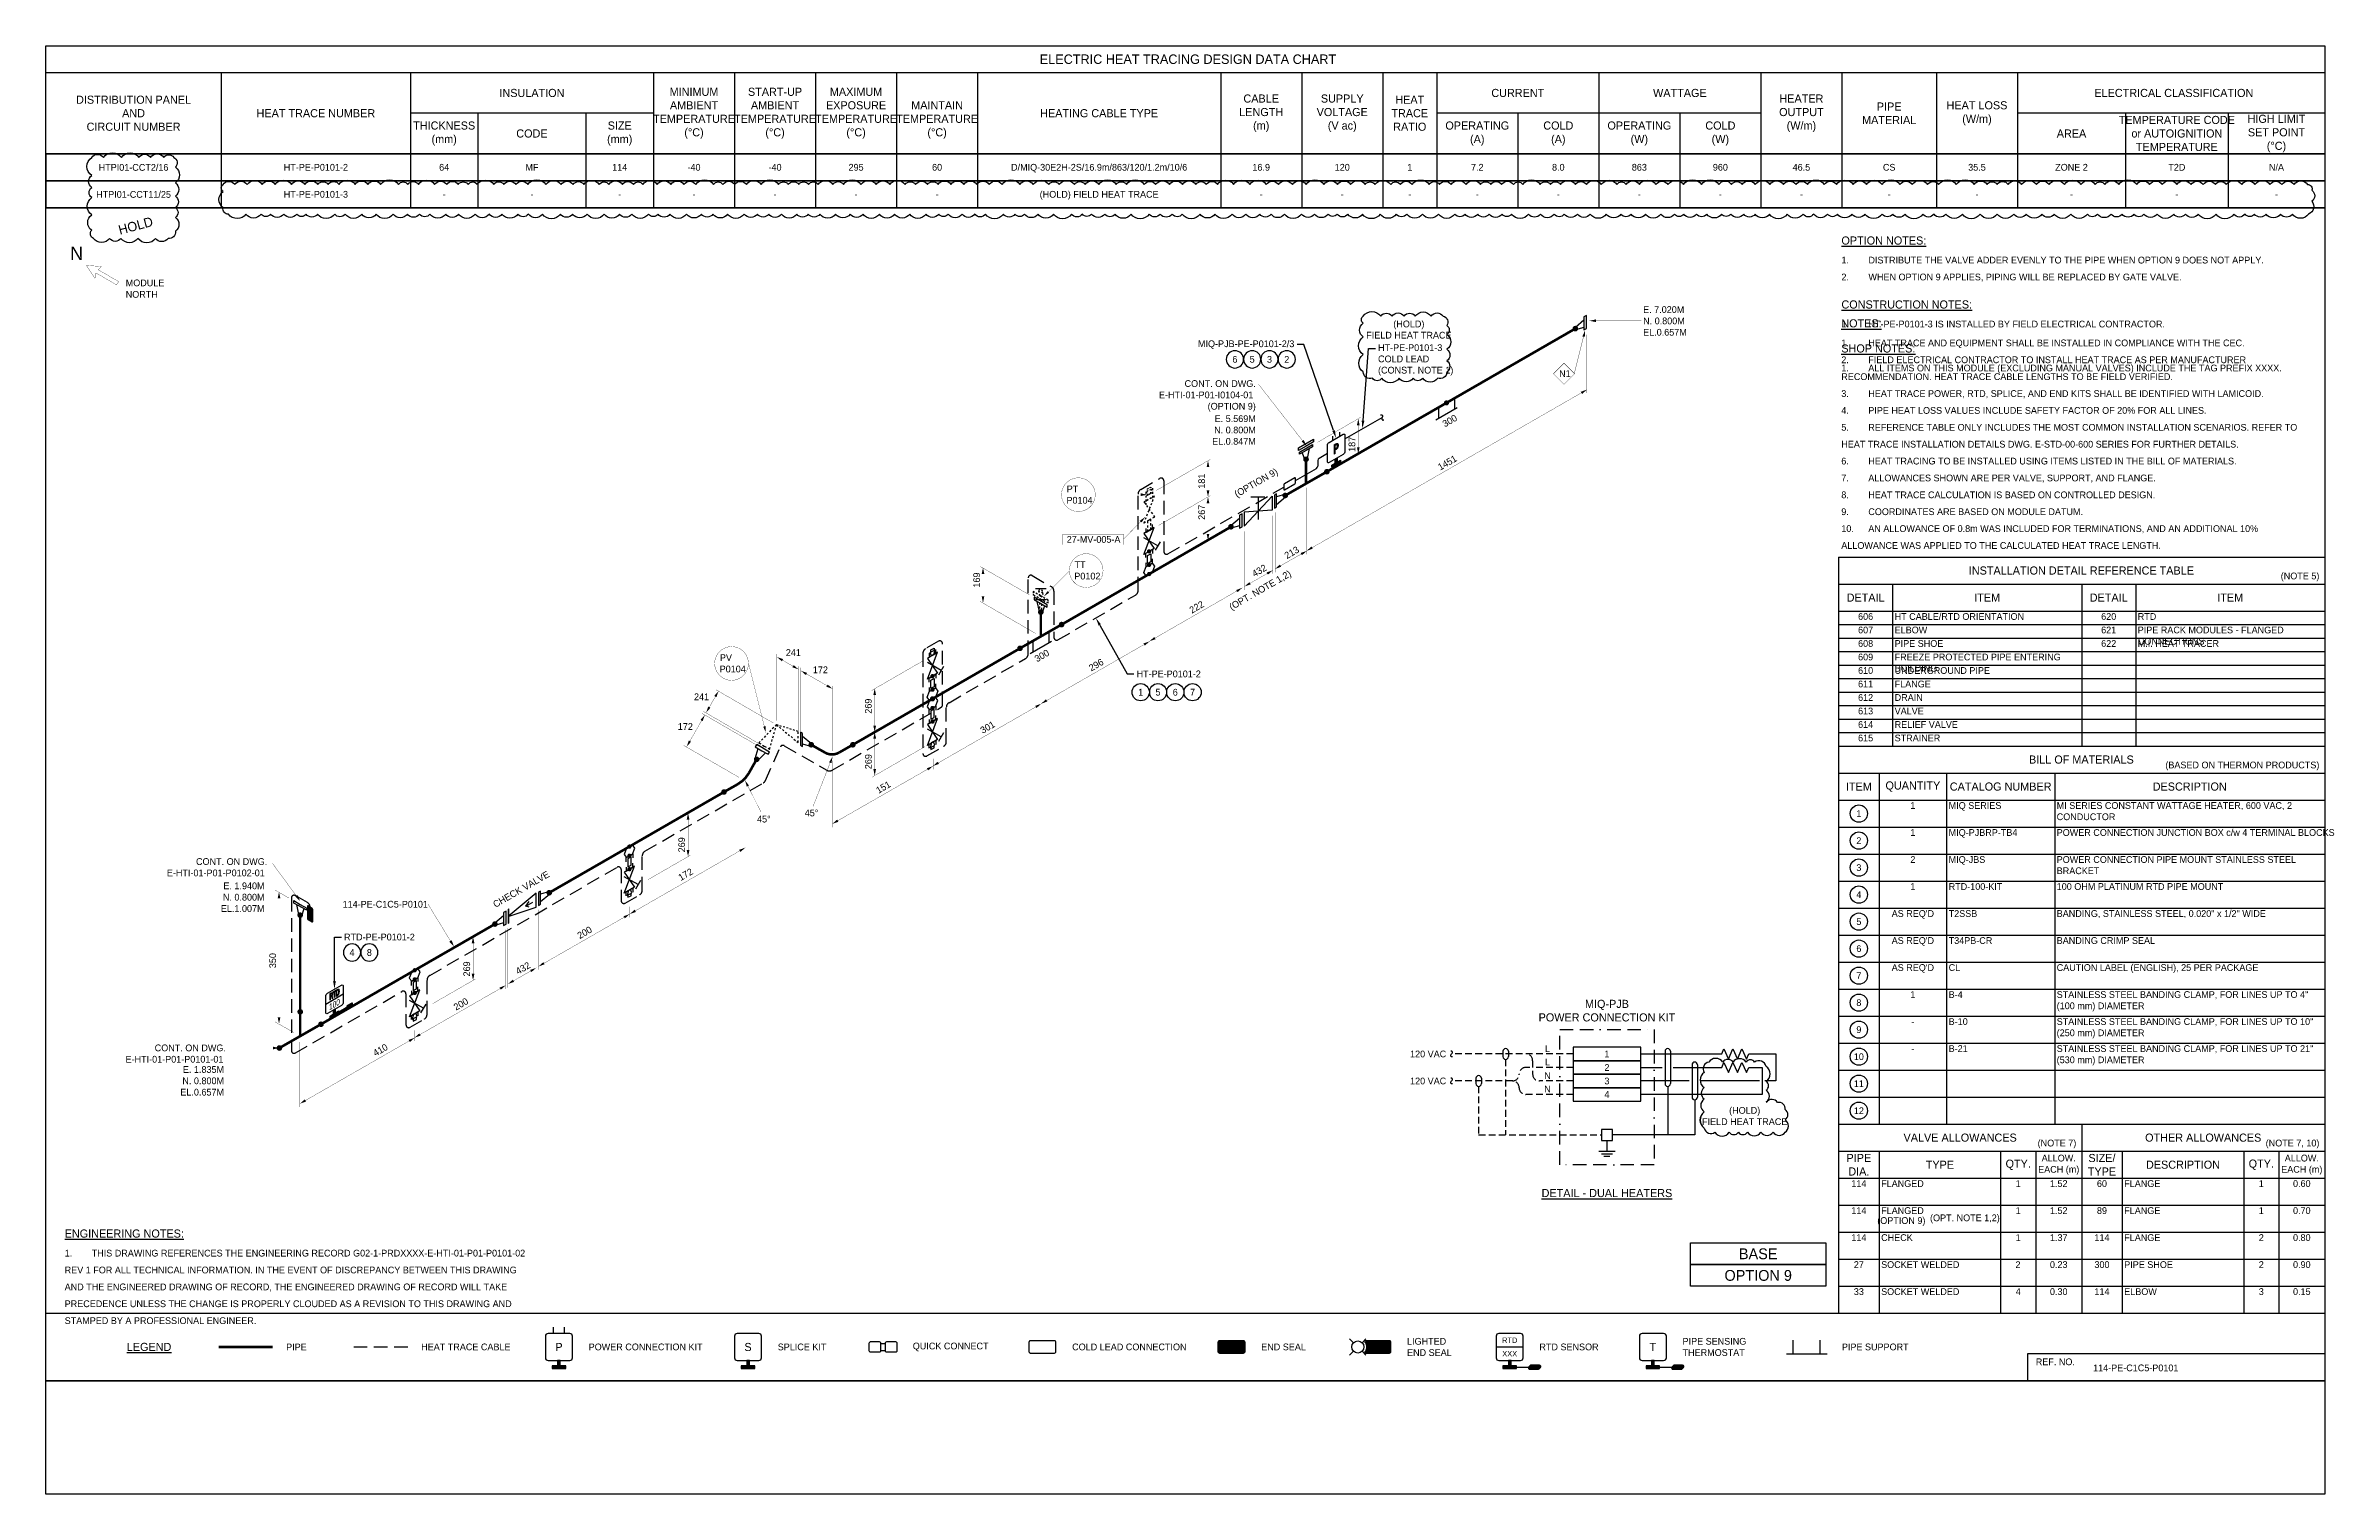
# Model space of a CAD drawing. Extents: x 0 to 847, y -42 to 494.
import ezdxf
from ezdxf import colors
from ezdxf.entities.mleader import LeaderData, LeaderLine
from ezdxf.enums import TextEntityAlignment as Align
from ezdxf.math import Vec2, Vec3

# ---------------------------------------------------------------- set-up
doc = ezdxf.new("R2010")
doc.units = 0
doc.header["$LTSCALE"] = 10
doc.header["$MEASUREMENT"] = 0
for name, pattern in [('BORDER', [1.75, 0.5, -0.25, 0.5, -0.25, 0, -0.25]), ('DASHED', [0.75, 0.5, -0.25]), ('HIDDEN', [0.375, 0.25, -0.125])]:
    doc.linetypes.add(name, pattern=pattern)
doc.layers.get('Defpoints').update_dxf_attribs({"color": 9})
for name, color, linetype in [('(OPTION 9) PIPE', 7, 'Continuous'), ('(OPTION 9) SYMBOL-3', 3, 'Continuous'), ('(OPTION 9) TEXT-2', 2, 'Continuous'), ('DIMENSION', 2, 'Continuous'), ('ENGINEERING NOTE', 2, 'Continuous'), ('EQUIP ENCL', 7, 'BORDER'), ('FWIRE-1', 1, 'HIDDEN'), ('HEAT_TRACE', 3, 'DASHED'), ('HOLD', 1, 'Continuous'), ('PIPE', 7, 'Continuous'), ('SYMBOL-3', 3, 'Continuous'), ('TABLE-1', 1, 'Continuous'), ('TABLE-7', 7, 'Continuous'), ('TEXT-2', 2, 'Continuous'), ('TEXT2', 40, 'Continuous'), ('TITLE', 7, 'Continuous'), ('WELDS', 7, 'Continuous'), ('Wipeout', 7, 'Continuous'), ('WIRE-1', 1, 'Continuous')]:
    doc.layers.add(name, color=color, linetype=linetype)
doc.styles.add('framdcn', font='', dxfattribs={"height": 2.4})
doc.styles.add('Scovan Elec', font='')
doc.styles.add('Scovan Standard', font='', dxfattribs={"height": 2.5})
doc.styles.get("Standard").update_dxf_attribs({"font": ''})
doc.styles.get('framdcn').set_extended_font_data('Franklin Gothic Medium Cond')
doc.styles.get('Scovan Elec').set_extended_font_data('Franklin Gothic Medium Cond')
doc.styles.get('Scovan Standard').set_extended_font_data('Franklin Gothic Medium Cond')
doc.styles.get('Standard').set_extended_font_data('Franklin Gothic Medium Cond')

msp = doc.modelspace()

# ---------------------------------------------------------------- texts
at = {"layer": '(OPTION 9) TEXT-2', "style": 'framdcn'}
msp.add_text('(OPTION 9)', height=2.5, rotation=30, dxfattribs=at).set_placement((441, 327))
at = {"layer": '(OPTION 9) TEXT-2', "style": 'Scovan Elec'}
for s, height, p in [('2', 2.5, (730.18, 42.99)), ('OPTION 9', 4, (634, 39))]:
    msp.add_text(s, height=height, dxfattribs=at).set_placement(p, align=Align.MIDDLE)
at = {"linetype": 'Continuous', "style": 'Scovan Standard'}
msp.add_text('REF. NO.', height=2.5, dxfattribs=at).set_placement((736.77, 7), align=Align.MIDDLE_LEFT)
at = {"layer": 'DIMENSION', "style": 'framdcn'}
for s, rotation, p in [('300', 30, (518, 353)), ('187', 90, (484.84, 343.95)), ('1451', 30, (516.3, 337)), ('181', 90, (429.2, 330.3)), ('267', 90, (429.2, 318.8)), ('213', 30, (459.5, 304.2)), ('169', 90, (345.9, 293.7)), ('432', 30, (447.5, 297.5)), ('222', 30, (424.3, 284)), ('300', 30, (367, 266)), ('296', 30, (387.1, 262.6)), ('269', 90, (305.8, 247)), ('301', 30, (346.9, 239.5)), ('269', 90, (305.8, 226.45)), ('151', 30, (308.3, 217.3)), ('269', 90, (236.7, 195.66)), ('172', 30, (235.1, 185)), ('200', 30, (197.7, 163.5)), ('350', 90, (85.26, 152.78)), ('269', 90, (157.1, 149.7)), ('432', 30, (174.9, 150.3)), ('200', 30, (151.9, 137)), ('410', 30, (122.1, 120))]:
    msp.add_text(s, height=2.5, rotation=rotation, dxfattribs=at).set_placement(p)
for s, p in [('241', (274, 268.4)), ('172', (284, 262)), ('241', (240, 252)), ('172', (234, 241))]:
    msp.add_text(s, height=2.5, dxfattribs=at).set_placement(p)
at = {"layer": 'HOLD', "insert": (27, 426), "char_height": 3.5, "attachment_point": 4, "rotation": 15, "style": 'Scovan Elec'}
msp.add_mtext('HOLD', dxfattribs=at)
at = {"layer": 'TEXT-2', "style": 'framdcn'}
for s, p in [('(OPT. NOTE 1,2) ', (450, 293)), ('CHECK VALVE', (176, 182))]:
    msp.add_text(s, height=2.5, rotation=30, dxfattribs=at).set_placement(p, align=Align.MIDDLE_CENTER)
at = {"layer": 'TEXT-2', "style": 'Scovan Elec'}
for s, height, p in [('(OPTION 9)', 2.5, (687, 59)), ('(OPT. NOTE 1,2) ', 2.5, (711, 60)), ('BASE', 4, (634, 47))]:
    msp.add_text(s, height=height, dxfattribs=at).set_placement(p, align=Align.MIDDLE)
for s, insert, char_height, attachment_point in [('ELECTRIC HEAT TRACING DESIGN DATA CHART', (422.89, 489.34), 3.5, 5), ('DISTRIBUTION PANEL\\PAND\\PCIRCUIT NUMBER', (32.5, 469.34), 3, 5), ('INSULATION', (180, 476.84), 3, 5), ('MINIMUM\\PAMBIENT\\PTEMPERATURE\\P(%%DC)', (240, 469.34), 3, 5), ('START-UP\\PAMBIENT\\PTEMPERATURE\\P(%%DC)', (270, 469.34), 3, 5), ('MAXIMUM\\PEXPOSURE\\PTEMPERATURE\\P(%%DC)', (300, 469.34), 3, 5), ('CABLE\\PLENGTH\\P(m)', (450, 469.34), 3, 5), ('SUPPLY\\PVOLTAGE\\P(V ac)', (480, 469.34), 3, 5), ('HEAT\\PTRACE\\PRATIO', (505, 469.34), 3, 5), ('CURRENT', (545, 476.84), 3, 5), ('WATTAGE', (605, 476.84), 3, 5), ('HEATER\\POUTPUT\\P(W/m)', (650, 469.34), 3, 5), ('ELECTRICAL CLASSIFICATION', (787.89, 476.84), 3, 5), ('HEAT TRACE NUMBER', (100, 469.34), 3, 5), ('THICKNESS\\P(mm)', (147.5, 461.84), 3, 5), ('SIZE\\P(mm)', (212.5, 461.84), 3, 5), ('\\PMAINTAIN\\PTEMPERATURE\\P(%%DC)', (330, 469.34), 3, 5), ('HEATING CABLE TYPE', (390, 469.34), 3, 5), ('OPERATING\\P(A)', (530, 461.84), 3, 5), ('COLD\\P(A)', (560, 461.84), 3, 5), ('OPERATING\\P(W)', (590, 461.84), 3, 5), ('COLD\\P(W)', (620, 461.84), 3, 5), ('PIPE\\PMATERIAL', (682.5, 469.34), 3, 5), ('HEAT LOSS\\P(W/m)', (715, 469.34), 3, 5), ('TEMPERATURE CODE\\Por AUTOIGNITION\\PTEMPERATURE', (789, 461.84), 3, 5), ('HIGH LIMIT\\PSET POINT\\P(%%DC)', (825.89, 461.84), 3, 5), ('CODE', (180, 461.84), 3, 5), ('AREA', (750, 461.84), 3, 5), ('INSTALLATION DETAIL REFERENCE TABLE', (753.66, 300), 3, 5), ('(NOTE 5)', (841.77, 296), 2.5, 9), ('BILL OF MATERIALS', (753.66, 230), 3, 5), ('(BASED ON THERMON PRODUCTS)', (841.77, 226), 2.5, 9), ('VALVE ALLOWANCES', (708.77, 90), 3, 5), ('(NOTE 7)', (751.77, 86), 2.5, 9), ('OTHER ALLOWANCES', (798.77, 90), 3, 5), ('(NOTE 7, 10)', (841.77, 86), 2.5, 9), ('PIPE\\PDIA.', (671.27, 79.98), 3, 5), ('TYPE', (701.27, 79.98), 3, 5), ('QTY.', (730.27, 79.96), 3, 5), ('ALLOW.\\PEACH (m)', (745.27, 79.98), 2.5, 5), ('SIZE/\\PTYPE', (761.27, 79.98), 3, 5), ('DESCRIPTION', (791.27, 79.98), 3, 5), ('QTY.', (820.27, 79.98), 3, 5), ('ALLOW.\\PEACH (m)', (835.27, 79.98), 2.5, 5)]:
    msp.add_mtext(s, dxfattribs=dict(at, insert=insert, char_height=char_height, attachment_point=attachment_point))
at = {"layer": 'TEXT-2', "char_height": 2.5, "attachment_point": 7, "style": 'Scovan Elec'}
for s, insert in [('\\pxsm1.5;{\\H1.2x;\\LOPTION NOTES:\\P\\pi-3,l3,s*,t3;}1.^IDISTRIBUTE THE VALVE ADDER EVENLY TO THE PIPE WHEN OPTION 9 DOES NOT APPLY.\\P2.^IWHEN OPTION 9 APPLIES, PIPING WILL BE REPLACED BY GATE VALVE.', (664.82, 407)), ('\\pxsm1.5;{\\H1.2x;\\LCONSTRUCTION NOTES:\\P\\pi-3,l3,s*,t3;}1.^IHT-PE-P0101-3 IS INSTALLED BY FIELD ELECTRICAL CONTRACTOR.', (664.82, 390))]:
    msp.add_mtext_dynamic_manual_height_columns(s, width=175, gutter_width=10, heights=[0], dxfattribs=dict(at, insert=insert))
at = {"layer": 'TEXT2', "style": 'framdcn'}
for s, height, p in [('N', 5, (9, 415)), ('45°', 2.5, (263.34, 206.72)), ('45°', 2.5, (281, 209)), ('114-PE-C1C5-P0101', 2.5, (109.9, 175.2))]:
    msp.add_text(s, height=height, dxfattribs=at).set_placement(p)
for s, p in [('E-HTI-01-P01-I0104-01 ', (448, 363.8)), ('CONT. ON DWG.', (448, 368)), ('(OPTION 9)', (448, 359.6)), ('E-HTI-01-P01-P0102-01 ', (82, 186.8)), ('CONT. ON DWG.', (82, 191)), ('E-HTI-01-P01-P0101-01 ', (66.7, 117.8)), ('CONT. ON DWG.', (66.7, 122))]:
    msp.add_text(s, height=2.5, dxfattribs=at).set_placement(p, align=Align.RIGHT)

# ---------------------------------------------------------------- blocks, each defined once
blk = doc.blocks.new('*T19')
at = {"layer": 'TABLE-7', "color": 0, "linetype": 'ByBlock', "lineweight": -2, "transparency": 16777216}
for p, q in [((0, 0), (843.77, 0)), ((0, 0), (0, -20)), ((65, 0), (65, -20)), ((135, 0), (135, -20)), ((160, 0), (160, -20)), ((200, 0), (200, -20)), ((225, 0), (225, -20)), ((255, 0), (255, -20)), ((285, 0), (285, -20)), ((315, 0), (315, -20)), ((345, 0), (345, -20)), ((435, 0), (435, -20)), ((465, 0), (465, -20)), ((495, 0), (495, -20)), ((515, 0), (515, -20)), ((545, 0), (545, -20)), ((575, 0), (575, -20)), ((605, 0), (605, -20)), ((635, 0), (635, -20)), ((665, 0), (665, -20)), ((700, 0), (700, -20)), ((730, 0), (730, -20)), ((770, 0), (770, -20)), ((808, 0), (808, -20)), ((843.77, 0), (843.77, -20)), ((0, -10), (843.77, -10)), ((0, -20), (843.77, -20))]:
    blk.add_line(p, q, dxfattribs=at)
blk = doc.blocks.new('Heat_Trace_Design_Data_2')
at = {"layer": 'TEXT-2', "style": 'Scovan Elec'}
blk.add_attdef('PNL#-CKT#_2', text='', height=2.5, dxfattribs=at).set_placement((32.5, -5), align=Align.MIDDLE)
for tag, p in [('TRACE#_2', (100, -5)), ('INSU.THK_2', (147.5, -5)), ('INSU.CODE_2', (180, -5)), ('INSU.SIZE_2', (212.5, -5)), ('MIN.TEMP_2', (240, -5)), ('STARTUP.TEMP_2', (270, -5)), ('EXP.TEMP_2', (300, -5)), ('MAINT.TEMP_2', (330, -5)), ('CABLE.TYPE_2', (390, -5)), ('CABLE.LENGTH_2', (450, -5)), ('SUPPLY.VOLT_2', (480, -5)), ('HT.RATIO_2', (505, -5)), ('OPER.CURRENT_2', (530, -5)), ('COLD.CURRENT_2', (560, -5)), ('OPER.WATT_2', (590, -5)), ('COLD.WATT_2', (620, -5)), ('HEATER.OUTPUT_2', (650, -5)), ('PIPE.MAT_2', (682.5, -5)), ('HEAT.LOSS_2', (715, -5)), ('AREA.CLASS_2', (750, -5)), ('TEMPERATURE.CODE_2', (789, -5)), ('HI.LIMIT.SET.PT_2', (825.89, -5))]:
    blk.add_attdef(tag, text='', height=2.5, dxfattribs=at).set_placement(p, align=Align.MIDDLE_CENTER)
blk = doc.blocks.new('*U167')
at = {"layer": 'TEXT-2', "insert": (1, 3), "char_height": 2.5, "attachment_point": 7, "style": 'Scovan Elec'}
blk.add_mtext_dynamic_manual_height_columns('\\pxsm1.5;{\\H1.2x;\\LNOTES:\\P\\pi-3,l3,s*,t3;}1.^IHEAT TRACE AND EQUIPMENT SHALL BE INSTALLED IN COMPLIANCE WITH THE CEC.\\P2.^IFIELD ELECTRICAL CONTRACTOR TO INSTALL HEAT TRACE AS PER MANUFACTURER RECOMMENDATION. HEAT TRACE CABLE LENGTHS TO BE FIELD VERIFIED.\\P3.^IHEAT TRACE POWER, RTD, SPLICE, AND END KITS SHALL BE IDENTIFIED WITH LAMICOID.\\P4.^IPIPE HEAT LOSS VALUES INCLUDE SAFETY FACTOR OF 20% FOR ALL LINES.\\P5.^IREFERENCE TABLE ONLY INCLUDES THE MOST COMMON INSTALLATION SCENARIOS. REFER TO HEAT TRACE INSTALLATION DETAILS DWG. E-STD-00-600 SERIES FOR FURTHER DETAILS.\\P6.^IHEAT TRACING TO BE INSTALLED USING ITEMS LISTED IN THE BILL OF MATERIALS.\\P7.^IALLOWANCES SHOWN ARE PER VALVE, SUPPORT, AND FLANGE.\\P8.^IHEAT TRACE CALCULATION IS BASED ON CONTROLLED DESIGN.\\P9.^ICOORDINATES ARE BASED ON MODULE DATUM.\\P10.^IAN ALLOWANCE OF 0.8m WAS INCLUDED FOR TERMINATIONS, AND AN ADDITIONAL 10% ALLOWANCE WAS APPLIED TO THE CALCULATED HEAT TRACE LENGTH.', width=175, gutter_width=10, heights=[0], dxfattribs=at)
blk = doc.blocks.new('NorthDatum')
at = {"style": 'Scovan Elec'}
blk.add_text('NORTH', height=2.5, dxfattribs=at).set_placement((0, -2.13), align=Align.MIDDLE_LEFT)
blk.add_attdef('NA_DATUM', text='', height=2.5, dxfattribs=at).set_placement((0, 2.13), align=Align.MIDDLE_LEFT)
blk = doc.blocks.new('*U14')
at = {"layer": 'SYMBOL-3'}
h = blk.add_hatch(color=256, dxfattribs=at)
h.dxf.hatch_style = 1
h.paths.add_polyline_path([(434.5, 56.79, 0.414214), (434, 56.29), (434, 52.79, 0.414214), (434.5, 52.29), (443.5, 52.29, 0.414214), (444, 52.79), (444, 56.29, 0.414214), (443.5, 56.79)])
h = blk.add_hatch(color=256, dxfattribs=at)
h.dxf.hatch_style = 1
h.paths.add_polyline_path([(489.13, 56.79), (488.39, 56.05), (488.58, 55.66), (488.7, 55.29), (488.77, 54.92), (488.79, 54.54), (488.77, 54.15), (488.7, 53.78), (488.58, 53.42), (488.39, 53.02), (489.13, 52.29), (497.5, 52.29, 0.414214), (498, 52.79), (498, 56.29, 0.414214), (497.5, 56.79)])
h = blk.add_hatch(color=256, dxfattribs=at)
h.dxf.hatch_style = 1
h.paths.add_polyline_path([(190.5, 47.54), (190.5, 49.54), (189.5, 49.54), (189.5, 47.54), (187.5, 47.54), (187.5, 46.54), (192.5, 46.54), (192.5, 47.54)])
h = blk.add_hatch(color=256, dxfattribs=at)
h.dxf.hatch_style = 1
h.paths.add_polyline_path([(259.5, 47.54), (257.5, 47.54), (257.5, 46.54), (262.5, 46.54), (262.5, 47.54), (260.5, 47.54), (260.5, 49.54), (259.5, 49.54)])
h = blk.add_hatch(color=256, dxfattribs=at)
h.dxf.hatch_style = 1
h.paths.add_polyline_path([(541.5, 47.54), (539.5, 47.54), (539.5, 46.54), (544.5, 46.54), (544.5, 47.54), (542.5, 47.54), (542.5, 49.54), (541.5, 49.54)])
h = blk.add_hatch(color=256, dxfattribs=at)
h.dxf.hatch_style = 1
h.paths.add_polyline_path([(552.53, 46.29, 0.414214), (553.03, 46.79, 1), (553.03, 47.79), (549.94, 47.79, 0.414214), (549.44, 47.29, 1), (549.44, 46.29)])
h = blk.add_hatch(color=256, dxfattribs=at)
h.dxf.hatch_style = 1
h.paths.add_polyline_path([(594.5, 47.54), (592.5, 47.54), (592.5, 46.54), (597.5, 46.54), (597.5, 47.54), (595.5, 47.54), (595.5, 49.54), (594.5, 49.54)])
h = blk.add_hatch(color=256, dxfattribs=at)
h.dxf.hatch_style = 1
h.paths.add_polyline_path([(605.53, 46.29, 0.414214), (606.03, 46.79, 1), (606.03, 47.79), (602.94, 47.79, 0.414214), (602.44, 47.29, 1), (602.44, 46.29)])
at = {"layer": 'Defpoints'}
for points in [[(434, 56.29), (434, 52.79, 0.414214), (434.5, 52.29), (443.5, 52.29, 0.414214), (444, 52.79), (444, 56.29, 0.414214), (443.5, 56.79), (434.5, 56.79, 0.414214)], [(488, 56.29), (488, 52.79, 0.414214), (488.5, 52.29), (497.5, 52.29, 0.414214), (498, 52.79), (498, 56.29, 0.414214), (497.5, 56.79), (488.5, 56.79, 0.414214)], [(549.59, 47.64), (549.09, 47.14, 0.668179), (549.44, 46.29), (552.53, 46.29, 0.198912), (552.88, 46.43), (553.38, 46.93, 0.668179), (553.03, 47.79), (549.94, 47.79, 0.198912)], [(602.59, 47.64), (602.09, 47.14, 0.668179), (602.44, 46.29), (605.53, 46.29, 0.198912), (605.88, 46.43), (606.38, 46.93, 0.668179), (606.03, 47.79), (602.94, 47.79, 0.198912)]]:
    blk.add_lwpolyline(points, format="xyb", close=True, dxfattribs=at)
for points in [[(189.5, 49.54), (189.5, 47.54), (187.5, 47.54), (187.5, 46.54), (192.5, 46.54), (192.5, 47.54), (190.5, 47.54), (190.5, 49.54)], [(259.5, 49.54), (259.5, 47.54), (257.5, 47.54), (257.5, 46.54), (262.5, 46.54), (262.5, 47.54), (260.5, 47.54), (260.5, 49.54)], [(541.5, 49.54), (541.5, 47.54), (539.5, 47.54), (539.5, 46.54), (544.5, 46.54), (544.5, 47.54), (542.5, 47.54), (542.5, 49.54)], [(594.5, 49.54), (594.5, 47.54), (592.5, 47.54), (592.5, 46.54), (597.5, 46.54), (597.5, 47.54), (595.5, 47.54), (595.5, 49.54)]]:
    blk.add_lwpolyline(points, close=True, dxfattribs=at)
at = {"layer": 'HEAT_TRACE', "linetype": 'DASHED'}
blk.add_line((114, 54.54), (134, 54.54), dxfattribs=at)
at = {"layer": 'PIPE'}
for p, q in [((644.5, 52.04), (659.5, 52.04)), ((647, 52.04), (647, 57.04)), ((657, 52.04), (657, 57.04))]:
    blk.add_line(p, q, dxfattribs=at)
at = {"layer": 'PIPE', "const_width": 0.95}
blk.add_lwpolyline([(64, 54.54), (84, 54.54)], dxfattribs=at)
at = {"layer": 'SYMBOL-3'}
for p, q in [((188, 59.81), (188, 61.81)), ((192, 59.81), (192, 61.81)), ((309.23, 55.88), (310.77, 55.88)), ((309.23, 53.19), (310.77, 53.19)), ((537, 54.54), (547, 54.54)), ((544.5, 47.04), (549.01, 47.04)), ((597.5, 47.04), (602.01, 47.04))]:
    blk.add_line(p, q, dxfattribs=at)
for points in [[(185, 58.54), (185, 50.54, 0.414214), (186, 49.54), (194, 49.54, 0.414214), (195, 50.54), (195, 58.54, 0.414214), (194, 59.54), (186, 59.54, 0.414214)], [(255, 58.54), (255, 50.54, 0.414214), (256, 49.54), (264, 49.54, 0.414214), (265, 50.54), (265, 58.54, 0.414214), (264, 59.54), (256, 59.54, 0.414214)], [(537, 58.54), (537, 50.54, 0.414214), (538, 49.54), (546, 49.54, 0.414214), (547, 50.54), (547, 58.54, 0.414214), (546, 59.54), (538, 59.54, 0.414214)], [(590, 58.54), (590, 50.54, 0.414214), (591, 49.54), (599, 49.54, 0.414214), (600, 50.54), (600, 58.54, 0.414214), (599, 59.54), (591, 59.54, 0.414214)], [(305.27, 52.69), (308.73, 52.69, 0.414214), (309.23, 53.19), (309.23, 55.88, 0.414214), (308.73, 56.38), (305.27, 56.38, 0.414214), (304.77, 55.88), (304.77, 53.19, 0.414214)], [(311.27, 52.69), (314.73, 52.69, 0.414214), (315.23, 53.19), (315.23, 55.88, 0.414214), (314.73, 56.38), (311.27, 56.38, 0.414214), (310.77, 55.88), (310.77, 53.19, 0.414214)], [(364, 56.29), (364, 52.79, 0.414214), (364.5, 52.29), (373.5, 52.29, 0.414214), (374, 52.79), (374, 56.29, 0.414214), (373.5, 56.79), (364.5, 56.79, 0.414214)]]:
    blk.add_lwpolyline(points, format="xyb", close=True, dxfattribs=at)
at = {"layer": 'TABLE-1'}
blk.add_lwpolyline([(0, 67.04), (843.77, 67.04)], dxfattribs=at)
at = {"layer": 'TEXT-2'}
for s, height, p in [('P', 3, (190, 54.54)), ('S', 3, (260, 54.54)), ('XXX', 2, (542, 52.04)), ('RTD', 2, (542, 57.04)), ('T', 3, (595, 54.54))]:
    blk.add_text(s, height=height, rotation=360, dxfattribs=at).set_placement(p, align=Align.MIDDLE)
at = {"layer": 'TEXT-2', "attachment_point": 4, "style": 'Scovan Elec'}
for s, insert, char_height in [('{\\LLEGEND}', (30, 54.54), 3), ('PIPE', (89, 54.54), 2.5), ('HEAT TRACE CABLE', (139, 54.54), 2.5), ('POWER CONNECTION KIT', (201, 54.54), 2.5), ('SPLICE KIT', (271, 54.54), 2.5), ('QUICK CONNECT', (321, 54.54), 2.5), ('COLD LEAD CONNECTION', (380, 54.54), 2.5), ('END SEAL', (450, 54.54), 2.5), ('LIGHTED\\PEND SEAL', (504, 54.54), 2.5), ('RTD SENSOR', (553, 54.54), 2.5), ('PIPE SENSING\\PTHERMOSTAT', (606, 54.54), 2.5), ('PIPE SUPPORT', (665, 54.54), 2.5)]:
    blk.add_mtext(s, dxfattribs=dict(at, insert=insert, char_height=char_height))
blk.add_wipeout([(485.56, 57.57), (485.18, 57.53), (484.81, 57.43), (484.45, 57.29), (484.12, 57.11), (483.81, 56.88), (483.53, 56.62), (483.29, 56.32), (483.08, 56), (482.92, 55.66), (482.8, 55.29), (482.73, 54.92), (482.71, 54.54), (482.73, 54.15), (482.8, 53.78), (482.92, 53.42), (483.08, 53.07), (483.29, 52.75), (483.53, 52.45), (483.81, 52.19), (484.12, 51.97), (484.45, 51.78), (484.81, 51.64), (485.18, 51.55), (485.56, 51.5), (485.94, 51.5), (486.32, 51.55), (486.69, 51.64), (487.05, 51.78), (487.38, 51.97), (487.69, 52.19), (487.97, 52.45), (488.21, 52.75), (488.42, 53.07), (488.58, 53.42), (488.7, 53.78), (488.77, 54.15), (488.79, 54.54), (488.77, 54.92), (488.7, 55.29), (488.58, 55.66), (488.42, 56), (488.21, 56.32), (487.97, 56.62), (487.69, 56.88), (487.38, 57.11), (487.05, 57.29), (486.69, 57.43), (486.32, 57.53), (485.94, 57.57)]).dxf.layer = 'Wipeout'
at = {"layer": 'Defpoints'}
for p, q in [((489.13, 56.79), (488.39, 56.04)), ((488.39, 53.03), (489.13, 52.29))]:
    blk.add_line(p, q, dxfattribs=at)
at = {"layer": 'SYMBOL-3', "color": 2}
for p, q in [((482.74, 57.55), (484.16, 56.13)), ((484.16, 52.94), (482.74, 51.52)), ((488.76, 57.55), (487.34, 56.13)), ((487.34, 52.94), (488.76, 51.52))]:
    blk.add_line(p, q, dxfattribs=at)
blk.add_circle((485.75, 54.54), 2.25, dxfattribs=at)
blk = doc.blocks.new('ShopNotes')
at = {"layer": 'TEXT-2', "insert": (1, 3), "char_height": 2.5, "attachment_point": 7, "style": 'Scovan Elec'}
blk.add_mtext_dynamic_manual_height_columns('\\pxsm1.5;{\\H1.2x;\\LSHOP NOTES:\\P\\pi-3,l3,s*,t3;}1.^IALL ITEMS ON THIS MODULE (EXCLUDING MANUAL VALVES) INCLUDE THE TAG PREFIX XXXX.', width=175, gutter_width=10, heights=[0], dxfattribs=at)
blk = doc.blocks.new('block1')
at = {"layer": 'TEXT2'}
blk.add_hatch(color=256, dxfattribs=at).paths.add_polyline_path([(0, 0), (-2.4, 0.6), (-2, 1.5)])
at = {"layer": 'TEXT2', "linetype": 'ByBlock', "const_width": 0.1, "flags": 128}
blk.add_lwpolyline([(-15.7, 7.4), (0, 0)], dxfattribs=at)
blk = doc.blocks.new('block2')
at = {"layer": 'TEXT2', "style": 'framdcn'}
for s, p in [('E. 1.940M', (0, 0)), ('EL.1.007M', (0, -8.4)), ('N. 0.800M', (0, -4.2))]:
    blk.add_text(s, height=2.5, dxfattribs=at).set_placement(p, align=Align.RIGHT)
blk = doc.blocks.new('block3')
at = {"layer": 'TEXT2'}
blk.add_hatch(color=256, dxfattribs=at).paths.add_polyline_path([(0, 0), (-2.4, -0.5), (-2.4, 0.5)])
at = {"layer": 'TEXT2', "linetype": 'ByBlock', "const_width": 0.1, "flags": 128}
blk.add_lwpolyline([(-19.2, 0), (0, 0)], dxfattribs=at)
blk = doc.blocks.new('block4')
at = {"layer": 'TEXT2', "style": 'framdcn'}
for s, p in [('E. 1.835M', (0, 0)), ('EL.0.657M', (0, -8.4)), ('N. 0.800M', (0, -4.2))]:
    blk.add_text(s, height=2.5, dxfattribs=at).set_placement(p, align=Align.RIGHT)
blk = doc.blocks.new('block9')
at = {"layer": 'TEXT2'}
blk.add_hatch(color=256, dxfattribs=at).paths.add_polyline_path([(0, 0), (1, -2.2), (0.1, -2.4)])
at = {"layer": 'TEXT2', "linetype": 'ByBlock', "const_width": 0.1, "flags": 128}
blk.add_lwpolyline([(3.1, -12.7), (0, 0)], dxfattribs=at)
blk = doc.blocks.new('block10')
at = {"layer": 'TEXT2'}
blk.add_hatch(color=256, dxfattribs=at).paths.add_polyline_path([(0.001, 0), (-0.399, -2.4), (-1.299, -2.1)])
at = {"layer": 'TEXT2', "linetype": 'ByBlock', "const_width": 0.1, "flags": 128}
blk.add_lwpolyline([(-7.2, -18.4), (0, 0)], dxfattribs=at)
blk = doc.blocks.new('block20')
at = {"layer": 'TEXT2', "style": 'framdcn'}
for s, p in [('E. 5.569M', (0, 0)), ('EL.0.847M', (0, -8.4)), ('N. 0.800M', (0, -4.2))]:
    blk.add_text(s, height=2.5, dxfattribs=at).set_placement(p, align=Align.RIGHT)
blk = doc.blocks.new('block23')
at = {"layer": 'TEXT2'}
blk.add_hatch(color=256, dxfattribs=at).paths.add_polyline_path([(0.001, 0.001), (2.401, 0.501), (2.401, -0.499)])
at = {"layer": 'TEXT2', "linetype": 'ByBlock', "const_width": 0.1, "flags": 128}
blk.add_lwpolyline([(19.2, 0), (0, 0)], dxfattribs=at)
blk = doc.blocks.new('block24')
at = {"layer": 'TEXT2', "style": 'framdcn'}
for s, p in [('E. 7.020M', (0, 0)), ('N. 0.800M', (0, -4.2)), ('EL.0.657M', (0, -8.4))]:
    blk.add_text(s, height=2.5, dxfattribs=at).set_placement(p)
blk = doc.blocks.new('block25')
at = {"layer": 'PIPE', "linetype": 'ByBlock', "flags": 128}
for points in [[(-2.4, 1.4), (0, 0)], [(-2.4, 0.5), (-2.4, 1.4)], [(2.4, -2.2), (-2.4, 0.5)], [(0, 0), (2.4, -1.4)], [(-0.5, -3.8), (-1.3, -0.1)], [(0.5, -4.4), (-0.5, -3.8)], [(1.4, -1.7), (0.5, -4.4)], [(2.4, -1.4), (2.4, -2.2)]]:
    blk.add_lwpolyline(points, dxfattribs=at)
at = {"flags": 1}
for tag in ['Tag', 'UCI', 'Pipe Ref', 'Description', 'Key']:
    blk.add_attdef(tag, (0, 0), '', height=1, dxfattribs=at)
blk = doc.blocks.new('block26')
at = {"layer": 'PIPE', "linetype": 'ByBlock', "const_width": 0.95, "flags": 128}
blk.add_lwpolyline([(0, -35.8), (0, 0)], dxfattribs=at)
at = {"flags": 1}
for tag in ['Tag', 'UCI', 'Pipe Ref', 'Description', 'Key']:
    blk.add_attdef(tag, (0, 0), '', height=1, dxfattribs=at)
blk = doc.blocks.new('block27')
at = {"layer": 'PIPE', "linetype": 'ByBlock', "const_width": 0.95, "flags": 128}
for points in [[(0, -9), (0, 0)], [(7.7, -4.6), (0, -9)], [(-7.7, -13.4), (0, -9)]]:
    blk.add_lwpolyline(points, dxfattribs=at)
at = {"flags": 1}
for tag in ['Tag', 'UCI', 'Pipe Ref', 'Description', 'Key']:
    blk.add_attdef(tag, (0, 0), '', height=1, dxfattribs=at)
blk = doc.blocks.new('block28')
at = {"layer": 'PIPE', "linetype": 'ByBlock', "const_width": 0.95, "flags": 128}
blk.add_lwpolyline([(34.7, 20), (0, 0)], dxfattribs=at)
at = {"flags": 1}
for tag in ['Tag', 'UCI', 'Pipe Ref', 'Description', 'Key']:
    blk.add_attdef(tag, (0, 0), '', height=1, dxfattribs=at)
blk = doc.blocks.new('block29')
at = {"layer": 'PIPE', "linetype": 'ByBlock', "flags": 128}
for points in [[(0, 0), (-1.1, -0.6)], [(1.1, 0.6), (0, 0)], [(2, -0.6), (1.1, 0.6)], [(-1.1, -0.6), (-2, -2.9)], [(-2, -2.9), (-1.1, -4.1)], [(-1.2, -4.1), (1.2, -2.7)], [(-1.2, -5.6), (-1.2, -4.1)], [(-1.1, -4.1), (1.1, -2.8)], [(1.1, -2.8), (2, -0.6)], [(1.2, -2.7), (1.2, -4.2)]]:
    blk.add_lwpolyline(points, dxfattribs=at)
at = {"flags": 1}
for tag in ['Tag', 'UCI', 'Pipe Ref', 'Description', 'Key']:
    blk.add_attdef(tag, (0, 0), '', height=1, dxfattribs=at)
blk = doc.blocks.new('block30')
at = {"layer": 'PIPE', "linetype": 'ByBlock', "flags": 128}
for points in [[(0, 0), (-0.6, -0.3)], [(0.6, 0.3), (0, 0)], [(0.6, -2.7), (0.6, 0.3)], [(-0.6, -0.3), (-0.6, -3.3)], [(-0.6, -3.3), (0.6, -2.7)]]:
    blk.add_lwpolyline(points, dxfattribs=at)
at = {"flags": 1}
for tag in ['Tag', 'UCI', 'Pipe Ref', 'Description', 'Key']:
    blk.add_attdef(tag, (0, 0), '', height=1, dxfattribs=at)
blk = doc.blocks.new('block31')
at = {"layer": 'PIPE', "linetype": 'ByBlock', "flags": 128}
for points in [[(0, -1.5), (0, 0)], [(-3.1, -11.1), (0.7, -1.1)], [(-1.2, -2.2), (-3.1, -3.3)], [(-3.1, -3.3), (0.7, -8.8)], [(2, -7.9), (-3.1, -5)], [(-2.4, -1.4), (-2.4, -2.9)], [(-2.4, -2.9), (0, -1.5)], [(0.7, -1.1), (-1.2, -2.2)], [(2.9, -6.4), (1, -9.6)], [(0.7, -8.8), (-3.1, -11.1)], [(-2.4, -10.6), (0, -9.2)], [(-2.4, -12.1), (-2.4, -10.6)], [(0, -9.2), (0, -10.7)]]:
    blk.add_lwpolyline(points, dxfattribs=at)
at = {"flags": 1}
for tag in ['Tag', 'UCI', 'Pipe Ref', 'Description', 'Key']:
    blk.add_attdef(tag, (0, 0), '', height=1, dxfattribs=at)
blk = doc.blocks.new('block32')
at = {"layer": 'PIPE', "linetype": 'ByBlock', "flags": 128}
for points in [[(0, 0), (-0.4, -0.2)], [(0.4, 0.2), (0, 0)], [(0.9, -1), (0.4, 0.2)], [(-0.4, -0.2), (-0.9, -2)], [(-0.9, -2), (0.9, -1)], [(-0.6, -1.8), (-0.6, -2.7)], [(-0.6, -2.7), (0.6, -2.1)], [(0.6, -2.1), (0.6, -1.2)]]:
    blk.add_lwpolyline(points, dxfattribs=at)
at = {"flags": 1}
for tag in ['Tag', 'UCI', 'Pipe Ref', 'Description', 'Key']:
    blk.add_attdef(tag, (0, 0), '', height=1, dxfattribs=at)
blk = doc.blocks.new('block33')
at = {"layer": 'PIPE', "linetype": 'ByBlock', "const_width": 0.95, "flags": 128}
blk.add_lwpolyline([(29.7, 17.1), (0, 0)], dxfattribs=at)
at = {"flags": 1}
for tag in ['Tag', 'UCI', 'Pipe Ref', 'Description', 'Key']:
    blk.add_attdef(tag, (0, 0), '', height=1, dxfattribs=at)
blk = doc.blocks.new('block34')
at = {"layer": 'PIPE', "linetype": 'ByBlock', "flags": 128}
for points in [[(-3.2, -1.4), (0, 1.3)], [(0.9, 2.9), (0, 2.4)], [(0, 2.4), (0, 0)], [(0, 0), (0, -2.4)], [(0.9, -1.9), (0.9, 2.9)], [(-3.2, -2.4), (-3.2, -1.4)], [(0, -1.5), (-3.2, -2.4)], [(0, -2.4), (0.9, -1.9)]]:
    blk.add_lwpolyline(points, dxfattribs=at)
at = {"flags": 1}
for tag in ['Tag', 'UCI', 'Pipe Ref', 'Description', 'Key']:
    blk.add_attdef(tag, (0, 0), '', height=1, dxfattribs=at)
blk = doc.blocks.new('block35')
at = {"layer": 'PIPE', "linetype": 'ByBlock', "flags": 128}
for points in [[(10.4, 8.6), (0, 0)], [(10.4, 3.4), (10.4, 8.6)], [(0, 0), (10.4, 3.4)], [(0.3, 2.8), (0, 2.6)], [(0, 2.6), (0, 0)], [(0, 0), (0, -2.6)], [(0.3, -2.4), (0.3, 2.8)], [(6.5, 3.8), (7.8, 5.5)], [(6.5, 3.8), (9.1, 5.3)], [(7.8, 3.5), (6.5, 3.8)], [(0, -2.6), (0.3, -2.4)]]:
    blk.add_lwpolyline(points, dxfattribs=at)
at = {"flags": 1}
for tag in ['Tag', 'UCI', 'Pipe Ref', 'Description', 'Key']:
    blk.add_attdef(tag, (0, 0), '', height=1, dxfattribs=at)
blk = doc.blocks.new('block36')
at = {"layer": 'PIPE', "linetype": 'ByBlock', "flags": 128}
for points in [[(0.8, 2.9), (0, 2.4)], [(0, 2.4), (0, 0)], [(0, 0), (0, -2.4)], [(0.8, -1.9), (0.8, 2.9)], [(4.1, 2.8), (0.8, 1.8)], [(0.8, -1), (4.1, 1.8)], [(4.1, 1.8), (4.1, 2.8)], [(0, -2.4), (0.8, -1.9)]]:
    blk.add_lwpolyline(points, dxfattribs=at)
at = {"flags": 1}
for tag in ['Tag', 'UCI', 'Pipe Ref', 'Description', 'Key']:
    blk.add_attdef(tag, (0, 0), '', height=1, dxfattribs=at)
blk = doc.blocks.new('block37')
at = {"layer": 'PIPE', "linetype": 'ByBlock', "const_width": 0.95, "flags": 128}
blk.add_lwpolyline([(29.7, 17.1), (0, 0)], dxfattribs=at)
at = {"flags": 1}
for tag in ['Tag', 'UCI', 'Pipe Ref', 'Description', 'Key']:
    blk.add_attdef(tag, (0, 0), '', height=1, dxfattribs=at)
blk = doc.blocks.new('block38')
at = {"layer": 'PIPE', "linetype": 'ByBlock', "flags": 128}
for points in [[(0, 0), (-1.1, -0.6)], [(1.1, 0.6), (0, 0)], [(2, -0.6), (1.1, 0.6)], [(-1.1, -0.6), (-2, -2.9)], [(-2, -2.9), (-1.1, -4.1)], [(-1.2, -4.1), (1.2, -2.7)], [(-1.2, -5.6), (-1.2, -4.1)], [(-1.1, -4.1), (1.1, -2.8)], [(1.1, -2.8), (2, -0.6)], [(1.2, -2.7), (1.2, -4.2)]]:
    blk.add_lwpolyline(points, dxfattribs=at)
at = {"flags": 1}
for tag in ['Tag', 'UCI', 'Pipe Ref', 'Description', 'Key']:
    blk.add_attdef(tag, (0, 0), '', height=1, dxfattribs=at)
blk = doc.blocks.new('block39')
at = {"layer": 'PIPE', "linetype": 'ByBlock', "flags": 128}
for points in [[(0, 0), (-0.6, -0.3)], [(0.6, 0.3), (0, 0)], [(0.6, -2.7), (0.6, 0.3)], [(-0.6, -0.3), (-0.6, -3.3)], [(-0.6, -3.3), (0.6, -2.7)]]:
    blk.add_lwpolyline(points, dxfattribs=at)
at = {"flags": 1}
for tag in ['Tag', 'UCI', 'Pipe Ref', 'Description', 'Key']:
    blk.add_attdef(tag, (0, 0), '', height=1, dxfattribs=at)
blk = doc.blocks.new('block40')
at = {"layer": 'PIPE', "linetype": 'ByBlock', "flags": 128}
for points in [[(0, -1.5), (0, 0)], [(-3.1, -11.1), (0.7, -1.1)], [(-1.2, -2.2), (-3.1, -3.3)], [(-3.1, -3.3), (0.7, -8.8)], [(2, -7.9), (-3.1, -5)], [(-2.4, -1.4), (-2.4, -2.9)], [(-2.4, -2.9), (0, -1.5)], [(0.7, -1.1), (-1.2, -2.2)], [(2.9, -6.4), (1, -9.6)], [(0.7, -8.8), (-3.1, -11.1)], [(-2.4, -10.6), (0, -9.2)], [(-2.4, -12.1), (-2.4, -10.6)], [(0, -9.2), (0, -10.7)]]:
    blk.add_lwpolyline(points, dxfattribs=at)
at = {"flags": 1}
for tag in ['Tag', 'UCI', 'Pipe Ref', 'Description', 'Key']:
    blk.add_attdef(tag, (0, 0), '', height=1, dxfattribs=at)
blk = doc.blocks.new('block41')
at = {"layer": 'PIPE', "linetype": 'ByBlock', "flags": 128}
for points in [[(0, 0), (-0.4, -0.2)], [(0.4, 0.2), (0, 0)], [(0.9, -1), (0.4, 0.2)], [(-0.4, -0.2), (-0.9, -2)], [(-0.9, -2), (0.9, -1)], [(-0.6, -1.8), (-0.6, -2.7)], [(-0.6, -2.7), (0.6, -2.1)], [(0.6, -2.1), (0.6, -1.2)]]:
    blk.add_lwpolyline(points, dxfattribs=at)
at = {"flags": 1}
for tag in ['Tag', 'UCI', 'Pipe Ref', 'Description', 'Key']:
    blk.add_attdef(tag, (0, 0), '', height=1, dxfattribs=at)
blk = doc.blocks.new('block42')
at = {"layer": 'PIPE', "linetype": 'ByBlock', "const_width": 0.95, "flags": 128}
blk.add_lwpolyline([(35, 20.2), (0, 0)], dxfattribs=at)
at = {"flags": 1}
for tag in ['Tag', 'UCI', 'Pipe Ref', 'Description', 'Key']:
    blk.add_attdef(tag, (0, 0), '', height=1, dxfattribs=at)
blk = doc.blocks.new('block43')
at = {"layer": 'PIPE', "linetype": 'ByBlock', "const_width": 0.95, "flags": 128}
for points in [[(9.69, -5.59), (9.69, -5.6), (8.57, -7.19), (7.19, -8.57), (5.59, -9.69)], [(12.59, -0.49), (9.69, -5.59)], [(5.59, -9.69), (0.49, -12.59)]]:
    blk.add_lwpolyline(points, dxfattribs=at)
at = {"flags": 1}
for tag in ['Tag', 'UCI', 'Pipe Ref', 'Description', 'Key']:
    blk.add_attdef(tag, (0, 0), '', height=1, dxfattribs=at)
blk = doc.blocks.new('block44')
at = {"layer": 'PIPE', "linetype": 'ByBlock', "flags": 128}
for points in [[(-1.9, 2.3), (-2.4, 1.4)], [(-2.4, 1.4), (0, 0)], [(-2.4, -2.9), (-1.3, 0.8)], [(2.9, -0.5), (-1.9, 2.3)], [(0, 0), (2.4, -1.3)], [(-1.4, -3.5), (-2.4, -2.9)], [(1.4, -0.8), (-1.4, -3.5)], [(2.4, -1.3), (2.9, -0.5)]]:
    blk.add_lwpolyline(points, dxfattribs=at)
at = {"flags": 1}
for tag in ['Tag', 'UCI', 'Pipe Ref', 'Description', 'Key']:
    blk.add_attdef(tag, (0, 0), '', height=1, dxfattribs=at)
blk = doc.blocks.new('block45')
at = {"layer": 'PIPE', "flags": 128}
for points in [[(-1.5, 1.7), (-2, 1.2)], [(-2, 1.2), (-1.3, 0.8)], [(-0.5, 2.7), (-1, 2.2)], [(-0.6, 0.4), (0, 0)], [(0.5, 3.8), (0, 3.2)], [(0, 0), (0.7, -0.4)], [(1.5, 4.8), (1, 4.3)], [(2.5, 5.9), (2, 5.3)], [(2.4, 0.3), (2.6, 1)], [(2.8, 1.7), (3, 2.4)], [(3.5, 6.9), (3, 6.4)], [(3.2, 3.1), (3.4, 3.8)], [(3.6, 4.5), (3.8, 5.2)], [(4.6, 8), (4, 7.4)], [(4, 5.9), (4.2, 6.6)], [(4.4, 7.3), (4.6, 8)], [(5.2, 7.7), (4.6, 7.9)], [(4.6, 7.9), (5.2, 7.4)], [(5.7, 7), (6.2, 6.5)], [(6.4, 7.3), (5.8, 7.5)], [(6.8, 6.1), (7.3, 5.7)], [(7.6, 7), (7, 7.1)], [(7.8, 5.2), (8.4, 4.8)], [(8.9, 6.6), (8.2, 6.8)], [(8.9, 4.3), (9.4, 3.9)], [(10.1, 6.2), (9.5, 6.4)], [(10, 3.5), (10.5, 3)], [(11.3, 5.8), (10.7, 6)], [(11, 2.6), (11.6, 2.1)], [(12.5, 5.4), (11.9, 5.6)], [(12.1, 1.7), (12.6, 1.3)], [(12.6, 4.5), (12.6, 5.3)], [(12.6, 2.9), (12.6, 3.7)], [(12.6, 1.3), (12.6, 2.1)], [(1.4, -0.8), (2, -1.2)], [(2, -1.2), (2.2, -0.4)]]:
    blk.add_lwpolyline(points, dxfattribs=at)
at = {"flags": 1}
for tag in ['Tag', 'UCI', 'Pipe Ref', 'Description', 'Key']:
    blk.add_attdef(tag, (0, 0), '', height=1, dxfattribs=at)
blk = doc.blocks.new('block46')
at = {"layer": 'PIPE', "linetype": 'ByBlock', "flags": 128}
for points in [[(0, 2.4), (0, 0)], [(0.8, 1.9), (0, 2.4)], [(0, 0), (0, -2.4)], [(0.8, -2.9), (0.8, 1.9)], [(4.1, -1.9), (0.8, 0.8)], [(0, -2.4), (0.8, -2.9)], [(0.8, -1.9), (4.1, -2.9)], [(4.1, -2.9), (4.1, -1.9)]]:
    blk.add_lwpolyline(points, dxfattribs=at)
at = {"flags": 1}
for tag in ['Tag', 'UCI', 'Pipe Ref', 'Description', 'Key']:
    blk.add_attdef(tag, (0, 0), '', height=1, dxfattribs=at)
blk = doc.blocks.new('block47')
at = {"layer": 'PIPE', "linetype": 'ByBlock', "const_width": 0.95, "flags": 128}
for points in [[(-2.6, -4.51), (-7.7, -1.61)], [(2.6, -4.51), (1.78, -4.89), (0.91, -5.12), (0, -5.2), (-0.9, -5.12), (-1.78, -4.89), (-2.6, -4.51)], [(7.7, -1.61), (2.6, -4.51)]]:
    blk.add_lwpolyline(points, dxfattribs=at)
at = {"flags": 1}
for tag in ['Tag', 'UCI', 'Pipe Ref', 'Description', 'Key']:
    blk.add_attdef(tag, (0, 0), '', height=1, dxfattribs=at)
blk = doc.blocks.new('block48')
at = {"layer": 'PIPE', "linetype": 'ByBlock', "const_width": 0.95, "flags": 128}
blk.add_lwpolyline([(29.5, 17), (0, 0)], dxfattribs=at)
at = {"flags": 1}
for tag in ['Tag', 'UCI', 'Pipe Ref', 'Description', 'Key']:
    blk.add_attdef(tag, (0, 0), '', height=1, dxfattribs=at)
blk = doc.blocks.new('block49')
at = {"layer": 'PIPE', "linetype": 'ByBlock', "flags": 128}
for points in [[(0, 0), (-1.1, -0.6)], [(1.1, 0.6), (0, 0)], [(2, -0.6), (1.1, 0.6)], [(-1.1, -0.6), (-2, -2.9)], [(-2, -2.9), (-1.1, -4.1)], [(-1.2, -4.1), (1.2, -2.7)], [(-1.2, -5.6), (-1.2, -4.1)], [(-1.1, -4.1), (1.1, -2.8)], [(1.1, -2.8), (2, -0.6)], [(1.2, -2.7), (1.2, -4.2)]]:
    blk.add_lwpolyline(points, dxfattribs=at)
at = {"flags": 1}
for tag in ['Tag', 'UCI', 'Pipe Ref', 'Description', 'Key']:
    blk.add_attdef(tag, (0, 0), '', height=1, dxfattribs=at)
blk = doc.blocks.new('block50')
at = {"layer": 'PIPE', "linetype": 'ByBlock', "flags": 128}
for points in [[(0, 0), (-0.6, -0.3)], [(0.6, 0.3), (0, 0)], [(0.6, -2.7), (0.6, 0.3)], [(-0.6, -0.3), (-0.6, -3.3)], [(-0.6, -3.3), (0.6, -2.7)]]:
    blk.add_lwpolyline(points, dxfattribs=at)
at = {"flags": 1}
for tag in ['Tag', 'UCI', 'Pipe Ref', 'Description', 'Key']:
    blk.add_attdef(tag, (0, 0), '', height=1, dxfattribs=at)
blk = doc.blocks.new('block51')
at = {"layer": 'PIPE', "linetype": 'ByBlock', "flags": 128}
for points in [[(0, -1.5), (0, 0)], [(-3.1, -11.1), (0.7, -1.1)], [(-1.2, -2.2), (-3.1, -3.3)], [(-3.1, -3.3), (0.7, -8.8)], [(2, -7.9), (-3.1, -5)], [(-2.4, -1.4), (-2.4, -2.9)], [(-2.4, -2.9), (0, -1.5)], [(0.7, -1.1), (-1.2, -2.2)], [(2.9, -6.4), (1, -9.6)], [(0.7, -8.8), (-3.1, -11.1)], [(-2.4, -10.6), (0, -9.2)], [(-2.4, -12.1), (-2.4, -10.6)], [(0, -9.2), (0, -10.7)]]:
    blk.add_lwpolyline(points, dxfattribs=at)
at = {"flags": 1}
for tag in ['Tag', 'UCI', 'Pipe Ref', 'Description', 'Key']:
    blk.add_attdef(tag, (0, 0), '', height=1, dxfattribs=at)
blk = doc.blocks.new('block52')
at = {"layer": 'PIPE', "linetype": 'ByBlock', "flags": 128}
for points in [[(0, 0), (-0.4, -0.2)], [(0.4, 0.2), (0, 0)], [(0.9, -1), (0.4, 0.2)], [(-0.4, -0.2), (-0.9, -2)], [(-0.9, -2), (0.9, -1)], [(-0.6, -1.8), (-0.6, -2.7)], [(-0.6, -2.7), (0.6, -2.1)], [(0.6, -2.1), (0.6, -1.2)]]:
    blk.add_lwpolyline(points, dxfattribs=at)
at = {"flags": 1}
for tag in ['Tag', 'UCI', 'Pipe Ref', 'Description', 'Key']:
    blk.add_attdef(tag, (0, 0), '', height=1, dxfattribs=at)
blk = doc.blocks.new('block53')
at = {"layer": 'PIPE', "linetype": 'ByBlock', "flags": 128}
for points in [[(-2, 0.6), (-1.1, 2.8)], [(-1.1, -0.6), (-2, 0.6)], [(-1.2, 4.2), (-1.2, 2.7)], [(-1.2, 2.7), (1.2, 4.1)], [(-1.1, 2.8), (1.1, 4.1)], [(0, 0), (-1.1, -0.6)], [(1.1, 0.6), (0, 0)], [(1.1, 4.1), (2, 2.9)], [(2, 2.9), (1.1, 0.6)], [(1.2, 4.1), (1.2, 5.6)]]:
    blk.add_lwpolyline(points, dxfattribs=at)
at = {"flags": 1}
for tag in ['Tag', 'UCI', 'Pipe Ref', 'Description', 'Key']:
    blk.add_attdef(tag, (0, 0), '', height=1, dxfattribs=at)
blk = doc.blocks.new('block54')
at = {"layer": 'PIPE', "linetype": 'ByBlock', "flags": 128}
for points in [[(-0.6, 2.7), (0.6, 3.3)], [(-0.6, -0.3), (-0.6, 2.7)], [(0, 0), (-0.6, -0.3)], [(0.6, 0.3), (0, 0)], [(0.6, 3.3), (0.6, 0.3)]]:
    blk.add_lwpolyline(points, dxfattribs=at)
at = {"flags": 1}
for tag in ['Tag', 'UCI', 'Pipe Ref', 'Description', 'Key']:
    blk.add_attdef(tag, (0, 0), '', height=1, dxfattribs=at)
blk = doc.blocks.new('block55')
at = {"layer": 'PIPE', "linetype": 'ByBlock', "flags": 128}
for points in [[(0.7, 9.7), (-3.1, 7.4)], [(-3.1, -0.3), (0.7, 9.7)], [(-2.4, 9.3), (-2.4, 7.8)], [(-2.4, 7.8), (0, 9.2)], [(0, 9.2), (0, 10.7)], [(-3.1, 7.4), (0.7, 1.9)], [(2, 2.9), (-3.1, 5.8)], [(-1.2, 0.8), (-3.1, -0.3)], [(-2.4, 0.1), (0, 1.5)], [(-2.4, -1.4), (-2.4, 0.1)], [(0.7, 1.9), (-1.2, 0.8)], [(0, 1.5), (0, 0)], [(2.9, 4.4), (1, 1.2)]]:
    blk.add_lwpolyline(points, dxfattribs=at)
at = {"flags": 1}
for tag in ['Tag', 'UCI', 'Pipe Ref', 'Description', 'Key']:
    blk.add_attdef(tag, (0, 0), '', height=1, dxfattribs=at)
blk = doc.blocks.new('block56')
at = {"layer": 'PIPE', "linetype": 'ByBlock', "flags": 128}
for points in [[(-0.9, 1), (0.9, 2)], [(-0.4, -0.2), (-0.9, 1)], [(-0.6, 2.1), (0.6, 2.7)], [(-0.6, 1.2), (-0.6, 2.1)], [(0, 0), (-0.4, -0.2)], [(0.4, 0.2), (0, 0)], [(0.9, 2), (0.4, 0.2)], [(0.6, 2.7), (0.6, 1.8)]]:
    blk.add_lwpolyline(points, dxfattribs=at)
at = {"flags": 1}
for tag in ['Tag', 'UCI', 'Pipe Ref', 'Description', 'Key']:
    blk.add_attdef(tag, (0, 0), '', height=1, dxfattribs=at)
blk = doc.blocks.new('block57')
at = {"layer": 'PIPE', "linetype": 'ByBlock', "const_width": 0.95, "flags": 128}
blk.add_lwpolyline([(32.4, 18.7), (0, 0)], dxfattribs=at)
at = {"flags": 1}
for tag in ['Tag', 'UCI', 'Pipe Ref', 'Description', 'Key']:
    blk.add_attdef(tag, (0, 0), '', height=1, dxfattribs=at)
blk = doc.blocks.new('block58')
at = {"layer": 'PIPE', "linetype": 'ByBlock', "const_width": 0.95, "flags": 128}
for points in [[(7.7, 13.4), (7.7, 4.4)], [(15.4, 8.8), (7.7, 4.4)], [(7.7, 4.4), (0, 0)]]:
    blk.add_lwpolyline(points, dxfattribs=at)
at = {"flags": 1}
for tag in ['Tag', 'UCI', 'Pipe Ref', 'Description', 'Key']:
    blk.add_attdef(tag, (0, 0), '', height=1, dxfattribs=at)
blk = doc.blocks.new('block59')
at = {"layer": 'PIPE', "linetype": 'ByBlock', "flags": 128}
for points in [[(-2.4, 2.3), (-2.4, 1.4)], [(2.4, -0.5), (-2.4, 2.3)], [(-2.4, 1.4), (0, 0)], [(-0.5, -2.9), (-1.3, 0.8)], [(0, 0), (2.4, -1.3)], [(0.5, -3.5), (-0.5, -2.9)], [(1.4, -0.8), (0.5, -3.5)], [(2.4, -1.3), (2.4, -0.5)]]:
    blk.add_lwpolyline(points, dxfattribs=at)
at = {"flags": 1}
for tag in ['Tag', 'UCI', 'Pipe Ref', 'Description', 'Key']:
    blk.add_attdef(tag, (0, 0), '', height=1, dxfattribs=at)
blk = doc.blocks.new('block60')
at = {"layer": 'PIPE', "flags": 128}
for points in [[(-2.7, 1.6), (-2.7, 1.2)], [(-2.2, 1.3), (-2.7, 1.6)], [(-2.7, 0.8), (-2.7, 0.5)], [(-2.7, 0.5), (-2, 0.1)], [(-1.1, 0.7), (-1.7, 1)], [(0, 0), (-0.6, 0.4)], [(0.5, -0.3), (0, 0)], [(-1.4, -0.2), (-0.8, -0.6)], [(-0.3, -1.6), (-0.3, -0.9)], [(-0.3, -3.2), (-0.3, -2.4)], [(-0.3, -4.7), (-0.3, -3.9)], [(-0.3, -6.2), (-0.3, -5.5)], [(-0.2, -0.9), (0.4, -1.3)], [(0.4, -6.7), (-0.2, -6.3)], [(0.4, -1.4), (0.4, -2.1)], [(0.4, -2.9), (0.4, -3.7)], [(0.4, -4.4), (0.4, -5.2)], [(0.4, -6), (0.4, -6.7)], [(1, -1.6), (1.6, -2)], [(1.6, -0.9), (1.1, -0.6)], [(2.8, -1.6), (2.2, -1.2)], [(2.2, -2.3), (2.8, -2.6)], [(2.8, -1.9), (2.8, -1.6)], [(2.8, -2.6), (2.8, -2.2)]]:
    blk.add_lwpolyline(points, dxfattribs=at)
at = {"flags": 1}
for tag in ['Tag', 'UCI', 'Pipe Ref', 'Description', 'Key']:
    blk.add_attdef(tag, (0, 0), '', height=1, dxfattribs=at)
blk = doc.blocks.new('block61')
at = {"layer": 'PIPE', "flags": 128}
for points in [[(-0.9, 2), (-0.7, 1.4)], [(-0.3, 1.7), (-0.9, 2)], [(-0.6, 2.7), (-0.6, 2.4)], [(-0.2, 2.5), (-0.6, 2.7)], [(-0.6, 2.1), (-0.6, 1.8)], [(-0.5, 0.8), (-0.4, 0.2)], [(-0.4, 0.2), (0, 0)], [(0, 0), (0.4, -0.2)], [(0.6, 2.1), (0.2, 2.3)], [(0.9, 1), (0.3, 1.4)], [(0.4, -0.2), (0.6, 0.2)], [(0.6, 1.8), (0.6, 2.1)], [(0.6, 1.2), (0.6, 1.5)], [(0.8, 0.6), (0.9, 1)]]:
    blk.add_lwpolyline(points, dxfattribs=at)
at = {"flags": 1}
for tag in ['Tag', 'UCI', 'Pipe Ref', 'Description', 'Key']:
    blk.add_attdef(tag, (0, 0), '', height=1, dxfattribs=at)
blk = doc.blocks.new('block62')
at = {"layer": 'PIPE', "flags": 128}
for points in [[(4, 0), (0, 0)], [(4, -4), (0, -4)]]:
    blk.add_lwpolyline(points, dxfattribs=at)
at = {"flags": 1}
for tag in ['Tag', 'UCI', 'Pipe Ref', 'Description', 'Key']:
    blk.add_attdef(tag, (0, 0), '', height=1, dxfattribs=at)
blk = doc.blocks.new('block64')
at = {"layer": 'PIPE', "linetype": 'ByBlock', "const_width": 0.95, "flags": 128}
blk.add_lwpolyline([(32.4, 18.7), (0, 0)], dxfattribs=at)
at = {"flags": 1}
for tag in ['Tag', 'UCI', 'Pipe Ref', 'Description', 'Key']:
    blk.add_attdef(tag, (0, 0), '', height=1, dxfattribs=at)
blk = doc.blocks.new('block66')
at = {"layer": 'PIPE', "linetype": 'ByBlock', "flags": 128}
for points in [[(-2, 0.6), (-1.1, 2.8)], [(-1.1, -0.6), (-2, 0.6)], [(-1.2, 4.2), (-1.2, 2.7)], [(-1.2, 2.7), (1.2, 4.1)], [(-1.1, 2.8), (1.1, 4.1)], [(0, 0), (-1.1, -0.6)], [(1.1, 0.6), (0, 0)], [(1.1, 4.1), (2, 2.9)], [(2, 2.9), (1.1, 0.6)], [(1.2, 4.1), (1.2, 5.6)]]:
    blk.add_lwpolyline(points, dxfattribs=at)
at = {"flags": 1}
for tag in ['Tag', 'UCI', 'Pipe Ref', 'Description', 'Key']:
    blk.add_attdef(tag, (0, 0), '', height=1, dxfattribs=at)
blk = doc.blocks.new('block67')
at = {"layer": 'PIPE', "linetype": 'ByBlock', "flags": 128}
for points in [[(-0.6, 2.7), (0.6, 3.3)], [(-0.6, -0.3), (-0.6, 2.7)], [(0, 0), (-0.6, -0.3)], [(0.6, 0.3), (0, 0)], [(0.6, 3.3), (0.6, 0.3)]]:
    blk.add_lwpolyline(points, dxfattribs=at)
at = {"flags": 1}
for tag in ['Tag', 'UCI', 'Pipe Ref', 'Description', 'Key']:
    blk.add_attdef(tag, (0, 0), '', height=1, dxfattribs=at)
blk = doc.blocks.new('block68')
at = {"layer": 'PIPE', "linetype": 'ByBlock', "flags": 128}
for points in [[(0.7, 9.7), (-3.1, 7.4)], [(-3.1, -0.3), (0.7, 9.7)], [(-2.4, 9.3), (-2.4, 7.8)], [(-2.4, 7.8), (0, 9.2)], [(0, 9.2), (0, 10.7)], [(-3.1, 7.4), (0.7, 1.9)], [(2, 2.9), (-3.1, 5.8)], [(-1.2, 0.8), (-3.1, -0.3)], [(-2.4, 0.1), (0, 1.5)], [(-2.4, -1.4), (-2.4, 0.1)], [(0.7, 1.9), (-1.2, 0.8)], [(0, 1.5), (0, 0)], [(2.9, 4.4), (1, 1.2)]]:
    blk.add_lwpolyline(points, dxfattribs=at)
at = {"flags": 1}
for tag in ['Tag', 'UCI', 'Pipe Ref', 'Description', 'Key']:
    blk.add_attdef(tag, (0, 0), '', height=1, dxfattribs=at)
blk = doc.blocks.new('block69')
at = {"layer": 'PIPE', "flags": 128}
for points in [[(2, 8.9), (1.4, 8.5)], [(1.8, 8.3), (2, 8.9)], [(-1.4, 7), (-1.9, 6.7)], [(-1.9, 6.7), (-1.4, 6)], [(-1.3, 0.3), (-1.1, 0.9)], [(-1, 5.4), (-0.6, 4.8)], [(-0.3, 7.6), (-0.8, 7.3)], [(-0.8, 1.6), (-0.6, 2.3)], [(0, 0), (-0.7, -0.4)], [(-0.3, 2.9), (0, 3.6)], [(-0.1, 4.2), (0.3, 3.5)], [(0.6, 0.3), (0, 0)], [(0.2, 4.3), (0.5, 4.9)], [(0.8, 8.2), (0.3, 7.9)], [(0.6, -0.4), (0.6, 0.3)], [(0.7, 5.6), (1, 6.3)], [(0.7, 2.9), (1.2, 2.3)], [(1.3, 6.9), (1.5, 7.6)], [(2, 1.1), (1.3, 0.7)], [(1.6, 1.7), (2, 1.1)], [(-1.9, -1.1), (-1.6, -0.4)], [(-1.3, -0.8), (-1.9, -1.1)], [(-0.6, -0.4), (-0.6, -1.2)], [(-0.6, -2), (-0.6, -2.7)], [(-0.6, -3.5), (-0.6, -4.2)], [(-0.6, -4.2), (-0.2, -4)], [(0.2, -3.8), (0.6, -3.6)], [(0.6, -2), (0.6, -1.2)], [(0.6, -3.6), (0.6, -2.8)]]:
    blk.add_lwpolyline(points, dxfattribs=at)
at = {"flags": 1}
for tag in ['Tag', 'UCI', 'Pipe Ref', 'Description', 'Key']:
    blk.add_attdef(tag, (0, 0), '', height=1, dxfattribs=at)
blk = doc.blocks.new('block70')
at = {"layer": 'PIPE', "flags": 128}
for points in [[(-2.4, 2), (-2.4, 1.3)], [(-2.4, 0.4), (-1.6, 0.9)], [(-2.4, 0.6), (-2.4, -0.1)], [(-0.8, 1.4), (0, 1.8)], [(-0.8, -0.4), (0, 0)], [(0, 3.4), (0, 2.7)], [(0, 2), (0, 1.3)], [(0, 0.6), (0, -0.1)], [(-2.4, -0.8), (-2.4, -1.5)], [(-2.4, -1.4), (-1.6, -0.9)], [(-2.4, -2.2), (-2.4, -2.8)], [(0, -0.8), (0, -1.4)]]:
    blk.add_lwpolyline(points, dxfattribs=at)
at = {"flags": 1}
for tag in ['Tag', 'UCI', 'Pipe Ref', 'Description', 'Key']:
    blk.add_attdef(tag, (0, 0), '', height=1, dxfattribs=at)
blk = doc.blocks.new('block71')
at = {"layer": 'PIPE', "flags": 128}
for points in [[(-0.9, 1), (-0.3, 1.4)], [(-0.8, 0.6), (-0.9, 1)], [(-0.6, 2.1), (-0.2, 2.3)], [(-0.6, 1.8), (-0.6, 2.1)], [(-0.6, 1.2), (-0.6, 1.5)], [(-0.4, -0.2), (-0.6, 0.2)], [(0, 0), (-0.4, -0.2)], [(0.4, 0.2), (0, 0)], [(0.2, 2.5), (0.6, 2.7)], [(0.3, 1.7), (0.9, 2)], [(0.5, 0.8), (0.4, 0.2)], [(0.6, 2.7), (0.6, 2.4)], [(0.6, 2.1), (0.6, 1.8)], [(0.9, 2), (0.7, 1.4)]]:
    blk.add_lwpolyline(points, dxfattribs=at)
at = {"flags": 1}
for tag in ['Tag', 'UCI', 'Pipe Ref', 'Description', 'Key']:
    blk.add_attdef(tag, (0, 0), '', height=1, dxfattribs=at)
blk = doc.blocks.new('block72')
at = {"layer": 'PIPE', "linetype": 'ByBlock', "const_width": 0.95, "flags": 128}
blk.add_lwpolyline([(30.3, 17.5), (0, 0)], dxfattribs=at)
at = {"flags": 1}
for tag in ['Tag', 'UCI', 'Pipe Ref', 'Description', 'Key']:
    blk.add_attdef(tag, (0, 0), '', height=1, dxfattribs=at)
blk = doc.blocks.new('block73')
at = {"layer": 'PIPE', "linetype": 'ByBlock', "flags": 128}
for points in [[(-3.2, -1.4), (0, 1.3)], [(0.9, 2.9), (0, 2.4)], [(0, 2.4), (0, 0)], [(0, 0), (0, -2.4)], [(0.9, -1.9), (0.9, 2.9)], [(-3.2, -2.4), (-3.2, -1.4)], [(0, -1.5), (-3.2, -2.4)], [(0, -2.4), (0.9, -1.9)]]:
    blk.add_lwpolyline(points, dxfattribs=at)
at = {"flags": 1}
for tag in ['Tag', 'UCI', 'Pipe Ref', 'Description', 'Key']:
    blk.add_attdef(tag, (0, 0), '', height=1, dxfattribs=at)
blk = doc.blocks.new('block74')
at = {"layer": 'PIPE', "linetype": 'ByBlock', "flags": 128}
for points in [[(0, -2.6), (10.4, 8.6)], [(10.4, 8.6), (10.4, 3.4)], [(10.4, 3.4), (0, 2.6)], [(0, 2.6), (0, 0)], [(0, 0), (0, -2.6)], [(7.7, 8.2), (2.5, 8.2)], [(5.2, 8.2), (5.2, -0.1)]]:
    blk.add_lwpolyline(points, dxfattribs=at)
at = {"flags": 1}
for tag in ['Tag', 'UCI', 'Pipe Ref', 'Description', 'Key']:
    blk.add_attdef(tag, (0, 0), '', height=1, dxfattribs=at)
blk = doc.blocks.new('block75')
at = {"layer": 'PIPE', "linetype": 'ByBlock', "flags": 128}
for points in [[(0.8, 2.9), (0, 2.4)], [(0, 2.4), (0, 0)], [(0, 0), (0, -2.4)], [(0.8, -1.9), (0.8, 2.9)], [(4.1, 2.8), (0.8, 1.8)], [(0.8, -1), (4.1, 1.8)], [(4.1, 1.8), (4.1, 2.8)], [(0, -2.4), (0.8, -1.9)]]:
    blk.add_lwpolyline(points, dxfattribs=at)
at = {"flags": 1}
for tag in ['Tag', 'UCI', 'Pipe Ref', 'Description', 'Key']:
    blk.add_attdef(tag, (0, 0), '', height=1, dxfattribs=at)
blk = doc.blocks.new('block76')
at = {"layer": 'PIPE', "linetype": 'ByBlock', "const_width": 0.95, "flags": 128}
for points in [[(7.7, 13.4), (7.7, 4.4)], [(15.4, 8.8), (7.7, 4.4)], [(7.7, 4.4), (0, 0)]]:
    blk.add_lwpolyline(points, dxfattribs=at)
at = {"flags": 1}
for tag in ['Tag', 'UCI', 'Pipe Ref', 'Description', 'Key']:
    blk.add_attdef(tag, (0, 0), '', height=1, dxfattribs=at)
blk = doc.blocks.new('block77')
at = {"layer": 'PIPE', "linetype": 'ByBlock', "flags": 128}
for points in [[(-2.4, -0.5), (2.4, 2.3)], [(0, 0), (-2.4, -1.3)], [(2.4, 1.4), (0, 0)], [(0.5, -2.9), (1.3, 0.8)], [(2.4, 2.3), (2.4, 1.4)], [(-2.4, -1.3), (-2.4, -0.5)], [(-1.4, -0.8), (-0.5, -3.5)], [(-0.5, -3.5), (0.5, -2.9)]]:
    blk.add_lwpolyline(points, dxfattribs=at)
at = {"flags": 1}
for tag in ['Tag', 'UCI', 'Pipe Ref', 'Description', 'Key']:
    blk.add_attdef(tag, (0, 0), '', height=1, dxfattribs=at)
blk = doc.blocks.new('block78')
at = {"layer": 'PIPE', "linetype": 'ByBlock', "flags": 128}
for points in [[(-2.8, -0.6), (2.8, 2.6)], [(0, 0), (-2.8, -1.6)], [(2.8, 1.6), (0, 0)], [(2.8, 2.6), (2.8, 1.6)], [(-2.8, -1.6), (-2.8, -0.6)]]:
    blk.add_lwpolyline(points, dxfattribs=at)
at = {"flags": 1}
for tag in ['Tag', 'UCI', 'Pipe Ref', 'Description', 'Key']:
    blk.add_attdef(tag, (0, 0), '', height=1, dxfattribs=at)
blk = doc.blocks.new('block79')
at = {"layer": 'PIPE', "linetype": 'ByBlock', "const_width": 0.95, "flags": 128}
for points in [[(92, 53), (44.3, 25.5)], [(44.3, 25.5), (0, 0)]]:
    blk.add_lwpolyline(points, dxfattribs=at)
at = {"flags": 1}
for tag in ['Tag', 'UCI', 'Pipe Ref', 'Description', 'Key']:
    blk.add_attdef(tag, (0, 0), '', height=1, dxfattribs=at)
blk = doc.blocks.new('block80')
at = {"layer": 'PIPE', "linetype": 'ByBlock', "flags": 128}
for points in [[(-8, -4.6), (0, 0)], [(-7, 0), (-7, -4)], [(-1, 3.5), (-1, -0.5)]]:
    blk.add_lwpolyline(points, dxfattribs=at)
at = {"flags": 1}
for tag in ['Tag', 'UCI', 'Pipe Ref', 'Description', 'Key']:
    blk.add_attdef(tag, (0, 0), '', height=1, dxfattribs=at)
blk = doc.blocks.new('block81')
at = {"layer": 'PIPE', "linetype": 'ByBlock', "flags": 128}
for points in [[(-3.2, -1.4), (0, 1.3)], [(0.9, 2.9), (0, 2.4)], [(0, 2.4), (0, 0)], [(0, 0), (0, -2.4)], [(0.9, -1.9), (0.9, 2.9)], [(-3.2, -2.4), (-3.2, -1.4)], [(0, -1.5), (-3.2, -2.4)], [(0, -2.4), (0.9, -1.9)]]:
    blk.add_lwpolyline(points, dxfattribs=at)
at = {"flags": 1}
for tag in ['Tag', 'UCI', 'Pipe Ref', 'Description', 'Key']:
    blk.add_attdef(tag, (0, 0), '', height=1, dxfattribs=at)
blk = doc.blocks.new('block82')
at = {"layer": 'WELDS'}
h = blk.add_hatch(color=256, dxfattribs=at)
edge = h.paths.add_edge_path(flags=0)
edge.add_arc((0, 0), 1.05, 0, 360)
at = {"flags": 1}
for tag in ['Tag', 'UCI', 'Pipe Ref', 'Description', 'Key']:
    blk.add_attdef(tag, (0, 0), '', height=1, dxfattribs=at)
blk = doc.blocks.new('block83')
at = {"layer": 'WELDS'}
h = blk.add_hatch(color=256, dxfattribs=at)
edge = h.paths.add_edge_path(flags=0)
edge.add_arc((0, 0), 1.05, 0, 360)
at = {"flags": 1}
for tag in ['Tag', 'UCI', 'Pipe Ref', 'Description', 'Key']:
    blk.add_attdef(tag, (0, 0), '', height=1, dxfattribs=at)
blk = doc.blocks.new('block84')
at = {"layer": 'WELDS'}
h = blk.add_hatch(color=256, dxfattribs=at)
edge = h.paths.add_edge_path(flags=0)
edge.add_arc((0, 0), 1.05, 0, 360)
at = {"flags": 1}
for tag in ['Tag', 'UCI', 'Pipe Ref', 'Description', 'Key']:
    blk.add_attdef(tag, (0, 0), '', height=1, dxfattribs=at)
blk = doc.blocks.new('block85')
at = {"layer": 'WELDS'}
h = blk.add_hatch(color=256, dxfattribs=at)
edge = h.paths.add_edge_path(flags=0)
edge.add_arc((0, 0), 1.05, 0, 360)
at = {"flags": 1}
for tag in ['Tag', 'UCI', 'Pipe Ref', 'Description', 'Key']:
    blk.add_attdef(tag, (0, 0), '', height=1, dxfattribs=at)
blk = doc.blocks.new('block86')
at = {"layer": 'WELDS'}
h = blk.add_hatch(color=256, dxfattribs=at)
edge = h.paths.add_edge_path(flags=0)
edge.add_arc((0, 0), 0.8, 0, 360)
at = {"flags": 1}
for tag in ['Tag', 'UCI', 'Pipe Ref', 'Description', 'Key']:
    blk.add_attdef(tag, (0, 0), '', height=1, dxfattribs=at)
blk = doc.blocks.new('block87')
at = {"layer": 'WELDS'}
h = blk.add_hatch(color=256, dxfattribs=at)
edge = h.paths.add_edge_path(flags=0)
edge.add_arc((0, 0), 0.8, 0, 360)
at = {"flags": 1}
for tag in ['Tag', 'UCI', 'Pipe Ref', 'Description', 'Key']:
    blk.add_attdef(tag, (0, 0), '', height=1, dxfattribs=at)
blk = doc.blocks.new('block88')
at = {"layer": 'WELDS'}
h = blk.add_hatch(color=256, dxfattribs=at)
edge = h.paths.add_edge_path(flags=0)
edge.add_arc((0, 0), 0.8, 0, 360)
at = {"flags": 1}
for tag in ['Tag', 'UCI', 'Pipe Ref', 'Description', 'Key']:
    blk.add_attdef(tag, (0, 0), '', height=1, dxfattribs=at)
blk = doc.blocks.new('block89')
at = {"layer": 'WELDS'}
h = blk.add_hatch(color=256, dxfattribs=at)
edge = h.paths.add_edge_path(flags=0)
edge.add_arc((0, 0), 1.05, 0, 360)
at = {"flags": 1}
for tag in ['Tag', 'UCI', 'Pipe Ref', 'Description', 'Key']:
    blk.add_attdef(tag, (0, 0), '', height=1, dxfattribs=at)
blk = doc.blocks.new('block90')
at = {"layer": 'WELDS'}
h = blk.add_hatch(color=256, dxfattribs=at)
edge = h.paths.add_edge_path(flags=0)
edge.add_arc((0, 0), 1.05, 0, 360)
at = {"flags": 1}
for tag in ['Tag', 'UCI', 'Pipe Ref', 'Description', 'Key']:
    blk.add_attdef(tag, (0, 0), '', height=1, dxfattribs=at)
blk = doc.blocks.new('block91')
at = {"layer": 'WELDS'}
h = blk.add_hatch(color=256, dxfattribs=at)
edge = h.paths.add_edge_path(flags=0)
edge.add_arc((0, 0), 0.8, 0, 360)
at = {"flags": 1}
for tag in ['Tag', 'UCI', 'Pipe Ref', 'Description', 'Key']:
    blk.add_attdef(tag, (0, 0), '', height=1, dxfattribs=at)
blk = doc.blocks.new('block92')
at = {"layer": 'WELDS'}
h = blk.add_hatch(color=256, dxfattribs=at)
edge = h.paths.add_edge_path(flags=0)
edge.add_arc((0, 0), 0.8, 0, 360)
at = {"flags": 1}
for tag in ['Tag', 'UCI', 'Pipe Ref', 'Description', 'Key']:
    blk.add_attdef(tag, (0, 0), '', height=1, dxfattribs=at)
blk = doc.blocks.new('block93')
at = {"layer": 'WELDS'}
h = blk.add_hatch(color=256, dxfattribs=at)
edge = h.paths.add_edge_path(flags=0)
edge.add_arc((0, 0), 0.8, 0, 360)
at = {"flags": 1}
for tag in ['Tag', 'UCI', 'Pipe Ref', 'Description', 'Key']:
    blk.add_attdef(tag, (0, 0), '', height=1, dxfattribs=at)
blk = doc.blocks.new('block94')
at = {"layer": 'WELDS'}
h = blk.add_hatch(color=256, dxfattribs=at)
edge = h.paths.add_edge_path(flags=0)
edge.add_arc((0, 0), 1.05, 0, 360)
at = {"flags": 1}
for tag in ['Tag', 'UCI', 'Pipe Ref', 'Description', 'Key']:
    blk.add_attdef(tag, (0, 0), '', height=1, dxfattribs=at)
blk = doc.blocks.new('block95')
at = {"layer": 'WELDS'}
h = blk.add_hatch(color=256, dxfattribs=at)
edge = h.paths.add_edge_path(flags=0)
edge.add_arc((0, 0), 1.05, 0, 360)
at = {"flags": 1}
for tag in ['Tag', 'UCI', 'Pipe Ref', 'Description', 'Key']:
    blk.add_attdef(tag, (0, 0), '', height=1, dxfattribs=at)
blk = doc.blocks.new('block96')
at = {"layer": 'WELDS'}
h = blk.add_hatch(color=256, dxfattribs=at)
edge = h.paths.add_edge_path(flags=0)
edge.add_arc((0, 0), 1.05, 0, 360)
at = {"flags": 1}
for tag in ['Tag', 'UCI', 'Pipe Ref', 'Description', 'Key']:
    blk.add_attdef(tag, (0, 0), '', height=1, dxfattribs=at)
blk = doc.blocks.new('block97')
at = {"layer": 'WELDS'}
h = blk.add_hatch(color=256, dxfattribs=at)
edge = h.paths.add_edge_path(flags=0)
edge.add_arc((0, 0), 1.05, 0, 360)
at = {"flags": 1}
for tag in ['Tag', 'UCI', 'Pipe Ref', 'Description', 'Key']:
    blk.add_attdef(tag, (0, 0), '', height=1, dxfattribs=at)
blk = doc.blocks.new('block98')
at = {"layer": 'WELDS'}
h = blk.add_hatch(color=256, dxfattribs=at)
edge = h.paths.add_edge_path(flags=0)
edge.add_arc((0, 0), 0.8, 0, 360)
at = {"flags": 1}
for tag in ['Tag', 'UCI', 'Pipe Ref', 'Description', 'Key']:
    blk.add_attdef(tag, (0, 0), '', height=1, dxfattribs=at)
blk = doc.blocks.new('block99')
at = {"layer": 'WELDS'}
h = blk.add_hatch(color=256, dxfattribs=at)
edge = h.paths.add_edge_path(flags=0)
edge.add_arc((0, 0), 0.8, 0, 360)
at = {"flags": 1}
for tag in ['Tag', 'UCI', 'Pipe Ref', 'Description', 'Key']:
    blk.add_attdef(tag, (0, 0), '', height=1, dxfattribs=at)
blk = doc.blocks.new('block100')
at = {"layer": 'WELDS'}
h = blk.add_hatch(color=256, dxfattribs=at)
edge = h.paths.add_edge_path(flags=0)
edge.add_arc((0, 0), 0.8, 0, 360)
at = {"flags": 1}
for tag in ['Tag', 'UCI', 'Pipe Ref', 'Description', 'Key']:
    blk.add_attdef(tag, (0, 0), '', height=1, dxfattribs=at)
blk = doc.blocks.new('block101')
at = {"layer": 'WELDS'}
h = blk.add_hatch(color=256, dxfattribs=at)
edge = h.paths.add_edge_path(flags=0)
edge.add_arc((0, 0), 0.95, 0, 360)
at = {"flags": 1}
for tag in ['Tag', 'UCI', 'Pipe Ref', 'Description', 'Key']:
    blk.add_attdef(tag, (0, 0), '', height=1, dxfattribs=at)
blk = doc.blocks.new('block102')
at = {"layer": 'WELDS'}
h = blk.add_hatch(color=256, dxfattribs=at)
edge = h.paths.add_edge_path(flags=0)
edge.add_arc((0, 0), 0.8, 0, 360)
at = {"flags": 1}
for tag in ['Tag', 'UCI', 'Pipe Ref', 'Description', 'Key']:
    blk.add_attdef(tag, (0, 0), '', height=1, dxfattribs=at)
blk = doc.blocks.new('block103')
at = {"layer": 'WELDS'}
h = blk.add_hatch(color=256, dxfattribs=at)
edge = h.paths.add_edge_path(flags=0)
edge.add_arc((0, 0), 0.8, 0, 360)
at = {"flags": 1}
for tag in ['Tag', 'UCI', 'Pipe Ref', 'Description', 'Key']:
    blk.add_attdef(tag, (0, 0), '', height=1, dxfattribs=at)
blk = doc.blocks.new('block104')
at = {"layer": 'WELDS'}
h = blk.add_hatch(color=256, dxfattribs=at)
edge = h.paths.add_edge_path(flags=0)
edge.add_arc((0, 0), 1.05, 0, 360)
at = {"flags": 1}
for tag in ['Tag', 'UCI', 'Pipe Ref', 'Description', 'Key']:
    blk.add_attdef(tag, (0, 0), '', height=1, dxfattribs=at)
blk = doc.blocks.new('block105')
at = {"layer": 'WELDS'}
h = blk.add_hatch(color=256, dxfattribs=at)
edge = h.paths.add_edge_path(flags=0)
edge.add_arc((0, 0), 1.05, 0, 360)
at = {"flags": 1}
for tag in ['Tag', 'UCI', 'Pipe Ref', 'Description', 'Key']:
    blk.add_attdef(tag, (0, 0), '', height=1, dxfattribs=at)
blk = doc.blocks.new('block106')
at = {"layer": 'WELDS'}
h = blk.add_hatch(color=256, dxfattribs=at)
edge = h.paths.add_edge_path(flags=0)
edge.add_arc((0, 0), 1.05, 0, 360)
at = {"flags": 1}
for tag in ['Tag', 'UCI', 'Pipe Ref', 'Description', 'Key']:
    blk.add_attdef(tag, (0, 0), '', height=1, dxfattribs=at)
blk = doc.blocks.new('block107')
at = {"layer": 'WELDS'}
h = blk.add_hatch(color=256, dxfattribs=at)
edge = h.paths.add_edge_path(flags=0)
edge.add_arc((0, 0), 0.8, 0, 360)
at = {"flags": 1}
for tag in ['Tag', 'UCI', 'Pipe Ref', 'Description', 'Key']:
    blk.add_attdef(tag, (0, 0), '', height=1, dxfattribs=at)
blk = doc.blocks.new('block108')
at = {"layer": 'WELDS'}
h = blk.add_hatch(color=256, dxfattribs=at)
edge = h.paths.add_edge_path(flags=0)
edge.add_arc((0, 0), 0.8, 0, 360)
at = {"flags": 1}
for tag in ['Tag', 'UCI', 'Pipe Ref', 'Description', 'Key']:
    blk.add_attdef(tag, (0, 0), '', height=1, dxfattribs=at)
blk = doc.blocks.new('block109')
at = {"layer": 'WELDS'}
h = blk.add_hatch(color=256, dxfattribs=at)
edge = h.paths.add_edge_path(flags=0)
edge.add_arc((0, 0), 0.8, 0, 360)
at = {"flags": 1}
for tag in ['Tag', 'UCI', 'Pipe Ref', 'Description', 'Key']:
    blk.add_attdef(tag, (0, 0), '', height=1, dxfattribs=at)
blk = doc.blocks.new('block110')
at = {"layer": 'WELDS'}
h = blk.add_hatch(color=256, dxfattribs=at)
edge = h.paths.add_edge_path(flags=0)
edge.add_arc((0, 0), 1.05, 0, 360)
at = {"flags": 1}
for tag in ['Tag', 'UCI', 'Pipe Ref', 'Description', 'Key']:
    blk.add_attdef(tag, (0, 0), '', height=1, dxfattribs=at)
blk = doc.blocks.new('block111')
at = {"layer": 'WELDS'}
h = blk.add_hatch(color=256, dxfattribs=at)
edge = h.paths.add_edge_path(flags=0)
edge.add_arc((0, 0), 1.05, 0, 360)
at = {"flags": 1}
for tag in ['Tag', 'UCI', 'Pipe Ref', 'Description', 'Key']:
    blk.add_attdef(tag, (0, 0), '', height=1, dxfattribs=at)
blk = doc.blocks.new('block112')
at = {"layer": 'WELDS'}
h = blk.add_hatch(color=256, dxfattribs=at)
edge = h.paths.add_edge_path(flags=0)
edge.add_arc((0, 0), 1.05, 0, 360)
at = {"flags": 1}
for tag in ['Tag', 'UCI', 'Pipe Ref', 'Description', 'Key']:
    blk.add_attdef(tag, (0, 0), '', height=1, dxfattribs=at)
blk = doc.blocks.new('block113')
at = {"layer": 'WELDS'}
h = blk.add_hatch(color=256, dxfattribs=at)
edge = h.paths.add_edge_path(flags=0)
edge.add_arc((0, 0), 1.05, 0, 360)
at = {"flags": 1}
for tag in ['Tag', 'UCI', 'Pipe Ref', 'Description', 'Key']:
    blk.add_attdef(tag, (0, 0), '', height=1, dxfattribs=at)
blk = doc.blocks.new('block114')
at = {"layer": 'WELDS'}
h = blk.add_hatch(color=256, dxfattribs=at)
edge = h.paths.add_edge_path(flags=0)
edge.add_arc((0, 0), 0.95, 0, 360)
at = {"flags": 1}
for tag in ['Tag', 'UCI', 'Pipe Ref', 'Description', 'Key']:
    blk.add_attdef(tag, (0, 0), '', height=1, dxfattribs=at)
blk = doc.blocks.new('block115')
at = {"layer": 'WELDS'}
h = blk.add_hatch(color=256, dxfattribs=at)
edge = h.paths.add_edge_path(flags=0)
edge.add_arc((0, 0), 1.05, 0, 360)
at = {"flags": 1}
for tag in ['Tag', 'UCI', 'Pipe Ref', 'Description', 'Key']:
    blk.add_attdef(tag, (0, 0), '', height=1, dxfattribs=at)
blk = doc.blocks.new('block121')
at = {"layer": 'TEXT2'}
blk.add_hatch(color=256, dxfattribs=at).paths.add_polyline_path([(12.7, -25.6), (11.7, -23.4), (12.6, -23.2)])
at = {"layer": 'TEXT2', "linetype": 'ByBlock', "const_width": 0.1, "flags": 128}
blk.add_lwpolyline([(6.16, -1.09), (5.87, -2.14), (5.41, -3.12), (4.79, -4.02), (4.02, -4.79), (3.12, -5.41), (2.14, -5.87), (1.09, -6.16), (0, -6.25), (-1.09, -6.16), (-2.14, -5.87), (-3.12, -5.41), (-4.02, -4.79), (-4.79, -4.02), (-5.41, -3.12), (-5.87, -2.14), (-6.16, -1.09), (-6.25, 0), (-6.16, 1.09), (-5.87, 2.14), (-5.41, 3.12), (-4.79, 4.02), (-4.02, 4.79), (-3.12, 5.41), (-2.14, 5.87), (-1.09, 6.16), (0, 6.25), (1.09, 6.16), (2.14, 5.87), (3.12, 5.41), (4.02, 4.79), (4.79, 4.02), (5.41, 3.12), (5.87, 2.14), (6.16, 1.09), (6.25, 0)], close=True, dxfattribs=at)
blk.add_lwpolyline([(6.3, 0), (12.7, -25.6)], dxfattribs=at)
at = {"flags": 1}
for tag in ['Pipe Ref', 'Description']:
    blk.add_attdef(tag, (0, 0), '', height=1, dxfattribs=at)
at = {"layer": 'TEXT2', "style": 'framdcn'}
for s, p in [('PV', (-4.3, 0.9)), ('P0104', (-4.4, -3.3))]:
    blk.add_text(s, height=2.5, dxfattribs=at).set_placement(p)
blk = doc.blocks.new('block125')
at = {"layer": 'TEXT2'}
blk.add_hatch(color=256, dxfattribs=at).paths.add_polyline_path([(-15.7, -9.6), (-14.3, -7.6), (-13.7, -8.2)])
at = {"layer": 'TEXT2', "linetype": 'ByBlock', "const_width": 0.1, "flags": 128}
blk.add_lwpolyline([(-6.1, 0), (-15.7, -9.6)], dxfattribs=at)
blk.add_lwpolyline([(6.16, -1.09), (5.87, -2.14), (5.41, -3.12), (4.79, -4.02), (4.02, -4.79), (3.12, -5.41), (2.14, -5.87), (1.09, -6.16), (0, -6.25), (-1.09, -6.16), (-2.14, -5.87), (-3.12, -5.41), (-4.02, -4.79), (-4.79, -4.02), (-5.41, -3.12), (-5.87, -2.14), (-6.16, -1.09), (-6.25, 0), (-6.16, 1.09), (-5.87, 2.14), (-5.41, 3.12), (-4.79, 4.02), (-4.02, 4.79), (-3.12, 5.41), (-2.14, 5.87), (-1.09, 6.16), (0, 6.25), (1.09, 6.16), (2.14, 5.87), (3.12, 5.41), (4.02, 4.79), (4.79, 4.02), (5.41, 3.12), (5.87, 2.14), (6.16, 1.09), (6.25, 0)], close=True, dxfattribs=at)
at = {"flags": 1}
for tag in ['Pipe Ref', 'Description']:
    blk.add_attdef(tag, (0, 0), '', height=1, dxfattribs=at)
at = {"layer": 'TEXT2', "style": 'framdcn'}
for s, p in [('TT', (-4.3, 0.9)), ('P0102', (-4.4, -3.3))]:
    blk.add_text(s, height=2.5, dxfattribs=at).set_placement(p)
blk = doc.blocks.new('block126')
at = {"layer": 'TEXT2'}
blk.add_hatch(color=256, dxfattribs=at).paths.add_polyline_path([(0.001, 0.001), (-1.299, -1.999), (-1.999, -1.399)])
at = {"layer": 'TEXT2', "linetype": 'ByBlock', "const_width": 0.1, "flags": 128}
blk.add_lwpolyline([(-8, -8.2), (0, 0)], dxfattribs=at)
blk.add_lwpolyline([(-30.399, -10.199), (-30.399, -6.299), (-7.999, -6.299), (-7.999, -10.199)], close=True, dxfattribs=at)
at = {"flags": 1}
for tag in ['Pipe Ref', 'Description']:
    blk.add_attdef(tag, (0, 0), '', height=1, dxfattribs=at)
at = {"layer": 'TEXT2', "style": 'framdcn'}
blk.add_text('27-MV-005-A', height=2.5, dxfattribs=at).set_placement((-28.999, -9.499))
blk = doc.blocks.new('block127')
at = {"layer": 'TEXT2'}
blk.add_hatch(color=256, dxfattribs=at).paths.add_polyline_path([(25.5, 0), (23.1, -0.5), (23.1, 0.5)])
at = {"layer": 'TEXT2', "linetype": 'ByBlock', "const_width": 0.1, "flags": 128}
blk.add_lwpolyline([(6.16, -1.09), (5.87, -2.14), (5.41, -3.12), (4.79, -4.02), (4.02, -4.79), (3.12, -5.41), (2.14, -5.87), (1.09, -6.16), (0, -6.25), (-1.09, -6.16), (-2.14, -5.87), (-3.12, -5.41), (-4.02, -4.79), (-4.79, -4.02), (-5.41, -3.12), (-5.87, -2.14), (-6.16, -1.09), (-6.25, 0), (-6.16, 1.09), (-5.87, 2.14), (-5.41, 3.12), (-4.79, 4.02), (-4.02, 4.79), (-3.12, 5.41), (-2.14, 5.87), (-1.09, 6.16), (0, 6.25), (1.09, 6.16), (2.14, 5.87), (3.12, 5.41), (4.02, 4.79), (4.79, 4.02), (5.41, 3.12), (5.87, 2.14), (6.16, 1.09), (6.25, 0)], close=True, dxfattribs=at)
blk.add_lwpolyline([(6.3, 0), (25.5, 0)], dxfattribs=at)
at = {"flags": 1}
for tag in ['Pipe Ref', 'Description']:
    blk.add_attdef(tag, (0, 0), '', height=1, dxfattribs=at)
at = {"layer": 'TEXT2', "style": 'framdcn'}
for s, p in [('PT', (-4.3, 0.9)), ('P0104', (-4.4, -3.3))]:
    blk.add_text(s, height=2.5, dxfattribs=at).set_placement(p)
blk = doc.blocks.new('block132')
at = {"layer": 'TEXT2'}
blk.add_hatch(color=256, dxfattribs=at).paths.add_polyline_path([(0.001, 0.001), (-0.099, -2.399), (-0.999, -2.199)])
at = {"layer": 'TEXT2', "linetype": 'ByBlock', "const_width": 0.1, "flags": 128}
blk.add_lwpolyline([(-4, -16), (0, 0)], dxfattribs=at)
blk.add_lwpolyline([(-7.799, -12.099), (-3.899, -15.999), (-7.799, -19.899), (-11.699, -15.999), (-7.799, -12.099)], close=True, dxfattribs=at)
at = {"flags": 1}
for tag in ['Pipe Ref', 'Description']:
    blk.add_attdef(tag, (0, 0), '', height=1, dxfattribs=at)
at = {"layer": 'TEXT2', "style": 'framdcn'}
blk.add_text('N1', height=2.5, dxfattribs=at).set_placement((-9.599, -17.199))
blk = doc.blocks.new('*U144')
blk.add_wipeout([(0, 3.2), (-0.4, 3.17), (-0.8, 3.1), (-1.18, 2.98), (-1.54, 2.8), (-1.88, 2.59), (-2.19, 2.33), (-2.47, 2.04), (-2.7, 1.71), (-2.9, 1.36), (-3.04, 0.99), (-3.14, 0.6), (-3.19, 0.2), (-3.19, -0.2), (-3.14, -0.6), (-3.04, -0.99), (-2.9, -1.36), (-2.7, -1.71), (-2.47, -2.04), (-2.19, -2.33), (-1.88, -2.59), (-1.54, -2.8), (-1.18, -2.98), (-0.8, -3.1), (-0.4, -3.17), (0, -3.2), (0.4, -3.17), (0.8, -3.1), (1.18, -2.98), (1.54, -2.8), (1.88, -2.59), (2.19, -2.33), (2.47, -2.04), (2.7, -1.71), (2.9, -1.36), (3.04, -0.99), (3.14, -0.6), (3.19, -0.2), (3.19, 0.2), (3.14, 0.6), (3.04, 0.99), (2.9, 1.36), (2.7, 1.71), (2.47, 2.04), (2.19, 2.33), (1.88, 2.59), (1.54, 2.8), (1.18, 2.98), (0.8, 3.1), (0.4, 3.17)]).dxf.layer = 'Wipeout'
blk.add_circle((0, 0), 3.2)
at = {"color": 2}
blk.add_attdef('TAG1', text='', height=2.5, dxfattribs=at).set_placement((0, 0), align=Align.MIDDLE)
blk.add_attdef('TAG2', text='', height=2.5, dxfattribs=at).set_placement((3, -3), align=Align.MIDDLE_LEFT)
blk = doc.blocks.new('*U145')
blk.add_wipeout([(0, 3.2), (-0.4, 3.17), (-0.8, 3.1), (-1.18, 2.98), (-1.54, 2.8), (-1.88, 2.59), (-2.19, 2.33), (-2.47, 2.04), (-2.7, 1.71), (-2.9, 1.36), (-3.04, 0.99), (-3.14, 0.6), (-3.19, 0.2), (-3.19, -0.2), (-3.14, -0.6), (-3.04, -0.99), (-2.9, -1.36), (-2.7, -1.71), (-2.47, -2.04), (-2.19, -2.33), (-1.88, -2.59), (-1.54, -2.8), (-1.18, -2.98), (-0.8, -3.1), (-0.4, -3.17), (0, -3.2), (0.4, -3.17), (0.8, -3.1), (1.18, -2.98), (1.54, -2.8), (1.88, -2.59), (2.19, -2.33), (2.47, -2.04), (2.7, -1.71), (2.9, -1.36), (3.04, -0.99), (3.14, -0.6), (3.19, -0.2), (3.19, 0.2), (3.14, 0.6), (3.04, 0.99), (2.9, 1.36), (2.7, 1.71), (2.47, 2.04), (2.19, 2.33), (1.88, 2.59), (1.54, 2.8), (1.18, 2.98), (0.8, 3.1), (0.4, 3.17)]).dxf.layer = 'Wipeout'
blk.add_circle((0, 0), 3.2)
at = {"color": 2}
blk.add_attdef('TAG1', text='', height=2.5, dxfattribs=at).set_placement((0, 0), align=Align.MIDDLE)
blk.add_attdef('TAG2', text='', height=2.5, dxfattribs=at).set_placement((3, -3), align=Align.MIDDLE_LEFT)
blk = doc.blocks.new('*U146')
blk.add_wipeout([(0, 3.2), (-0.4, 3.17), (-0.8, 3.1), (-1.18, 2.98), (-1.54, 2.8), (-1.88, 2.59), (-2.19, 2.33), (-2.47, 2.04), (-2.7, 1.71), (-2.9, 1.36), (-3.04, 0.99), (-3.14, 0.6), (-3.19, 0.2), (-3.19, -0.2), (-3.14, -0.6), (-3.04, -0.99), (-2.9, -1.36), (-2.7, -1.71), (-2.47, -2.04), (-2.19, -2.33), (-1.88, -2.59), (-1.54, -2.8), (-1.18, -2.98), (-0.8, -3.1), (-0.4, -3.17), (0, -3.2), (0.4, -3.17), (0.8, -3.1), (1.18, -2.98), (1.54, -2.8), (1.88, -2.59), (2.19, -2.33), (2.47, -2.04), (2.7, -1.71), (2.9, -1.36), (3.04, -0.99), (3.14, -0.6), (3.19, -0.2), (3.19, 0.2), (3.14, 0.6), (3.04, 0.99), (2.9, 1.36), (2.7, 1.71), (2.47, 2.04), (2.19, 2.33), (1.88, 2.59), (1.54, 2.8), (1.18, 2.98), (0.8, 3.1), (0.4, 3.17)]).dxf.layer = 'Wipeout'
blk.add_circle((0, 0), 3.2)
at = {"color": 2}
blk.add_attdef('TAG1', text='', height=2.5, dxfattribs=at).set_placement((0, 0), align=Align.MIDDLE)
blk.add_attdef('TAG2', text='', height=2.5, dxfattribs=at).set_placement((3, -3), align=Align.MIDDLE_LEFT)
blk = doc.blocks.new('*U147')
blk.add_wipeout([(0, 3.2), (-0.4, 3.17), (-0.8, 3.1), (-1.18, 2.98), (-1.54, 2.8), (-1.88, 2.59), (-2.19, 2.33), (-2.47, 2.04), (-2.7, 1.71), (-2.9, 1.36), (-3.04, 0.99), (-3.14, 0.6), (-3.19, 0.2), (-3.19, -0.2), (-3.14, -0.6), (-3.04, -0.99), (-2.9, -1.36), (-2.7, -1.71), (-2.47, -2.04), (-2.19, -2.33), (-1.88, -2.59), (-1.54, -2.8), (-1.18, -2.98), (-0.8, -3.1), (-0.4, -3.17), (0, -3.2), (0.4, -3.17), (0.8, -3.1), (1.18, -2.98), (1.54, -2.8), (1.88, -2.59), (2.19, -2.33), (2.47, -2.04), (2.7, -1.71), (2.9, -1.36), (3.04, -0.99), (3.14, -0.6), (3.19, -0.2), (3.19, 0.2), (3.14, 0.6), (3.04, 0.99), (2.9, 1.36), (2.7, 1.71), (2.47, 2.04), (2.19, 2.33), (1.88, 2.59), (1.54, 2.8), (1.18, 2.98), (0.8, 3.1), (0.4, 3.17)]).dxf.layer = 'Wipeout'
blk.add_circle((0, 0), 3.2)
at = {"color": 2}
blk.add_attdef('TAG1', text='', height=2.5, dxfattribs=at).set_placement((0, 0), align=Align.MIDDLE)
blk.add_attdef('TAG2', text='', height=2.5, dxfattribs=at).set_placement((3, -3), align=Align.MIDDLE_LEFT)
blk = doc.blocks.new('*U148')
blk.add_wipeout([(0, 3.2), (-0.4, 3.17), (-0.8, 3.1), (-1.18, 2.98), (-1.54, 2.8), (-1.88, 2.59), (-2.19, 2.33), (-2.47, 2.04), (-2.7, 1.71), (-2.9, 1.36), (-3.04, 0.99), (-3.14, 0.6), (-3.19, 0.2), (-3.19, -0.2), (-3.14, -0.6), (-3.04, -0.99), (-2.9, -1.36), (-2.7, -1.71), (-2.47, -2.04), (-2.19, -2.33), (-1.88, -2.59), (-1.54, -2.8), (-1.18, -2.98), (-0.8, -3.1), (-0.4, -3.17), (0, -3.2), (0.4, -3.17), (0.8, -3.1), (1.18, -2.98), (1.54, -2.8), (1.88, -2.59), (2.19, -2.33), (2.47, -2.04), (2.7, -1.71), (2.9, -1.36), (3.04, -0.99), (3.14, -0.6), (3.19, -0.2), (3.19, 0.2), (3.14, 0.6), (3.04, 0.99), (2.9, 1.36), (2.7, 1.71), (2.47, 2.04), (2.19, 2.33), (1.88, 2.59), (1.54, 2.8), (1.18, 2.98), (0.8, 3.1), (0.4, 3.17)]).dxf.layer = 'Wipeout'
blk.add_circle((0, 0), 3.2)
at = {"color": 2}
blk.add_attdef('TAG1', text='', height=2.5, dxfattribs=at).set_placement((0, 0), align=Align.MIDDLE)
blk.add_attdef('TAG2', text='', height=2.5, dxfattribs=at).set_placement((3, -3), align=Align.MIDDLE_LEFT)
blk = doc.blocks.new('*U149')
blk.add_wipeout([(0, 3.2), (-0.4, 3.17), (-0.8, 3.1), (-1.18, 2.98), (-1.54, 2.8), (-1.88, 2.59), (-2.19, 2.33), (-2.47, 2.04), (-2.7, 1.71), (-2.9, 1.36), (-3.04, 0.99), (-3.14, 0.6), (-3.19, 0.2), (-3.19, -0.2), (-3.14, -0.6), (-3.04, -0.99), (-2.9, -1.36), (-2.7, -1.71), (-2.47, -2.04), (-2.19, -2.33), (-1.88, -2.59), (-1.54, -2.8), (-1.18, -2.98), (-0.8, -3.1), (-0.4, -3.17), (0, -3.2), (0.4, -3.17), (0.8, -3.1), (1.18, -2.98), (1.54, -2.8), (1.88, -2.59), (2.19, -2.33), (2.47, -2.04), (2.7, -1.71), (2.9, -1.36), (3.04, -0.99), (3.14, -0.6), (3.19, -0.2), (3.19, 0.2), (3.14, 0.6), (3.04, 0.99), (2.9, 1.36), (2.7, 1.71), (2.47, 2.04), (2.19, 2.33), (1.88, 2.59), (1.54, 2.8), (1.18, 2.98), (0.8, 3.1), (0.4, 3.17)]).dxf.layer = 'Wipeout'
blk.add_circle((0, 0), 3.2)
at = {"color": 2}
blk.add_attdef('TAG1', text='', height=2.5, dxfattribs=at).set_placement((0, 0), align=Align.MIDDLE)
blk.add_attdef('TAG2', text='', height=2.5, dxfattribs=at).set_placement((3, -3), align=Align.MIDDLE_LEFT)
blk = doc.blocks.new('*U150')
blk.add_wipeout([(0, 3.2), (-0.4, 3.17), (-0.8, 3.1), (-1.18, 2.98), (-1.54, 2.8), (-1.88, 2.59), (-2.19, 2.33), (-2.47, 2.04), (-2.7, 1.71), (-2.9, 1.36), (-3.04, 0.99), (-3.14, 0.6), (-3.19, 0.2), (-3.19, -0.2), (-3.14, -0.6), (-3.04, -0.99), (-2.9, -1.36), (-2.7, -1.71), (-2.47, -2.04), (-2.19, -2.33), (-1.88, -2.59), (-1.54, -2.8), (-1.18, -2.98), (-0.8, -3.1), (-0.4, -3.17), (0, -3.2), (0.4, -3.17), (0.8, -3.1), (1.18, -2.98), (1.54, -2.8), (1.88, -2.59), (2.19, -2.33), (2.47, -2.04), (2.7, -1.71), (2.9, -1.36), (3.04, -0.99), (3.14, -0.6), (3.19, -0.2), (3.19, 0.2), (3.14, 0.6), (3.04, 0.99), (2.9, 1.36), (2.7, 1.71), (2.47, 2.04), (2.19, 2.33), (1.88, 2.59), (1.54, 2.8), (1.18, 2.98), (0.8, 3.1), (0.4, 3.17)]).dxf.layer = 'Wipeout'
blk.add_circle((0, 0), 3.2)
at = {"color": 2}
blk.add_attdef('TAG1', text='', height=2.5, dxfattribs=at).set_placement((0, 0), align=Align.MIDDLE)
blk.add_attdef('TAG2', text='', height=2.5, dxfattribs=at).set_placement((3, -3), align=Align.MIDDLE_LEFT)
blk = doc.blocks.new('*U151')
blk.add_wipeout([(0, 3.2), (-0.4, 3.17), (-0.8, 3.1), (-1.18, 2.98), (-1.54, 2.8), (-1.88, 2.59), (-2.19, 2.33), (-2.47, 2.04), (-2.7, 1.71), (-2.9, 1.36), (-3.04, 0.99), (-3.14, 0.6), (-3.19, 0.2), (-3.19, -0.2), (-3.14, -0.6), (-3.04, -0.99), (-2.9, -1.36), (-2.7, -1.71), (-2.47, -2.04), (-2.19, -2.33), (-1.88, -2.59), (-1.54, -2.8), (-1.18, -2.98), (-0.8, -3.1), (-0.4, -3.17), (0, -3.2), (0.4, -3.17), (0.8, -3.1), (1.18, -2.98), (1.54, -2.8), (1.88, -2.59), (2.19, -2.33), (2.47, -2.04), (2.7, -1.71), (2.9, -1.36), (3.04, -0.99), (3.14, -0.6), (3.19, -0.2), (3.19, 0.2), (3.14, 0.6), (3.04, 0.99), (2.9, 1.36), (2.7, 1.71), (2.47, 2.04), (2.19, 2.33), (1.88, 2.59), (1.54, 2.8), (1.18, 2.98), (0.8, 3.1), (0.4, 3.17)]).dxf.layer = 'Wipeout'
blk.add_circle((0, 0), 3.2)
at = {"color": 2}
blk.add_attdef('TAG1', text='', height=2.5, dxfattribs=at).set_placement((0, 0), align=Align.MIDDLE)
blk.add_attdef('TAG2', text='', height=2.5, dxfattribs=at).set_placement((3, -3), align=Align.MIDDLE_LEFT)
blk = doc.blocks.new('*U152')
blk.add_wipeout([(0, 3.2), (-0.4, 3.17), (-0.8, 3.1), (-1.18, 2.98), (-1.54, 2.8), (-1.88, 2.59), (-2.19, 2.33), (-2.47, 2.04), (-2.7, 1.71), (-2.9, 1.36), (-3.04, 0.99), (-3.14, 0.6), (-3.19, 0.2), (-3.19, -0.2), (-3.14, -0.6), (-3.04, -0.99), (-2.9, -1.36), (-2.7, -1.71), (-2.47, -2.04), (-2.19, -2.33), (-1.88, -2.59), (-1.54, -2.8), (-1.18, -2.98), (-0.8, -3.1), (-0.4, -3.17), (0, -3.2), (0.4, -3.17), (0.8, -3.1), (1.18, -2.98), (1.54, -2.8), (1.88, -2.59), (2.19, -2.33), (2.47, -2.04), (2.7, -1.71), (2.9, -1.36), (3.04, -0.99), (3.14, -0.6), (3.19, -0.2), (3.19, 0.2), (3.14, 0.6), (3.04, 0.99), (2.9, 1.36), (2.7, 1.71), (2.47, 2.04), (2.19, 2.33), (1.88, 2.59), (1.54, 2.8), (1.18, 2.98), (0.8, 3.1), (0.4, 3.17)]).dxf.layer = 'Wipeout'
blk.add_circle((0, 0), 3.2)
at = {"color": 2}
blk.add_attdef('TAG1', text='', height=2.5, dxfattribs=at).set_placement((0, 0), align=Align.MIDDLE)
blk.add_attdef('TAG2', text='', height=2.5, dxfattribs=at).set_placement((3, -3), align=Align.MIDDLE_LEFT)
blk = doc.blocks.new('*U153')
blk.add_wipeout([(0, 3.2), (-0.4, 3.17), (-0.8, 3.1), (-1.18, 2.98), (-1.54, 2.8), (-1.88, 2.59), (-2.19, 2.33), (-2.47, 2.04), (-2.7, 1.71), (-2.9, 1.36), (-3.04, 0.99), (-3.14, 0.6), (-3.19, 0.2), (-3.19, -0.2), (-3.14, -0.6), (-3.04, -0.99), (-2.9, -1.36), (-2.7, -1.71), (-2.47, -2.04), (-2.19, -2.33), (-1.88, -2.59), (-1.54, -2.8), (-1.18, -2.98), (-0.8, -3.1), (-0.4, -3.17), (0, -3.2), (0.4, -3.17), (0.8, -3.1), (1.18, -2.98), (1.54, -2.8), (1.88, -2.59), (2.19, -2.33), (2.47, -2.04), (2.7, -1.71), (2.9, -1.36), (3.04, -0.99), (3.14, -0.6), (3.19, -0.2), (3.19, 0.2), (3.14, 0.6), (3.04, 0.99), (2.9, 1.36), (2.7, 1.71), (2.47, 2.04), (2.19, 2.33), (1.88, 2.59), (1.54, 2.8), (1.18, 2.98), (0.8, 3.1), (0.4, 3.17)]).dxf.layer = 'Wipeout'
blk.add_circle((0, 0), 3.2)
at = {"color": 2}
blk.add_attdef('TAG1', text='', height=2.5, dxfattribs=at).set_placement((0, 0), align=Align.MIDDLE)
blk.add_attdef('TAG2', text='', height=2.5, dxfattribs=at).set_placement((3, -3), align=Align.MIDDLE_LEFT)
blk = doc.blocks.new('*U141')
h = blk.add_hatch(color=7)
h.dxf.hatch_style = 1
h.paths.add_polyline_path([(-0.79, -2.18), (-0.36, -1.93), (-0.36, -0.58), (-0.11, -0.44), (-0.06, -0.41), (-0.01, -0.37), (0.05, -0.34), (0.1, -0.3), (0.15, -0.27), (0.19, -0.23), (0.24, -0.2), (0.28, -0.16), (0.32, -0.13), (0.35, -0.09), (0.38, -0.06), (0.41, -0.02), (0.44, 0.01), (0.48, 0.07), (0.52, 0.12), (0.55, 0.18), (0.59, 0.24), (0.62, 0.3), (0.65, 0.36), (0.67, 0.43), (0.7, 0.5), (0.7, 0.5), (0.72, 0.56), (0.74, 0.63), (0.76, 0.69), (0.77, 0.75), (0.78, 0.82), (0.79, 0.88), (0.8, 0.95), (0.8, 1.01), (0.81, 1.08), (0.81, 1.15), (0.81, 1.15), (0.81, 1.22), (0.8, 1.28), (0.8, 1.34), (0.79, 1.4), (0.78, 1.45), (0.77, 1.5), (0.75, 1.55), (0.74, 1.59), (0.72, 1.64), (0.7, 1.67), (0.68, 1.71), (0.67, 1.72), (0.64, 1.76), (0.61, 1.79), (0.57, 1.82), (0.54, 1.84), (0.51, 1.85), (0.47, 1.86), (0.43, 1.87), (0.39, 1.87), (0.35, 1.87), (0.32, 1.86), (0.28, 1.85), (0.24, 1.84), (0.2, 1.82), (0.15, 1.81), (0.11, 1.79), (0.06, 1.76), (0.01, 1.74), (-0.04, 1.71), (-0.09, 1.68), (-0.15, 1.65), (-0.79, 1.28)])
h.paths.add_polyline_path([(-0.36, -0.12), (-0.36, 1.09), (-0.15, 1.21), (-0.09, 1.24), (-0.04, 1.27), (0.01, 1.29), (0.08, 1.32), (0.14, 1.34), (0.19, 1.33), (0.22, 1.31), (0.25, 1.28), (0.29, 1.23), (0.32, 1.18), (0.33, 1.14), (0.34, 1.08), (0.35, 1.03), (0.35, 0.97), (0.36, 0.88), (0.35, 0.8), (0.35, 0.73), (0.34, 0.66), (0.33, 0.6), (0.31, 0.54), (0.29, 0.48), (0.27, 0.42), (0.24, 0.37), (0.21, 0.31), (0.18, 0.27), (0.15, 0.23), (0.11, 0.19), (0.06, 0.15), (0.02, 0.11), (-0.03, 0.07), (-0.09, 0.04), (-0.15, 0)], flags=16)
h = blk.add_hatch(color=256)
h.dxf.hatch_style = 1
h.paths.add_polyline_path([(-0.32, -5.44), (-1.62, -6.19), (-1.62, -6.94), (1.62, -5.06), (1.62, -4.31), (0.32, -5.06), (0.32, -3.56), (-0.32, -3.94)])
for p, q in [((-1.3, 3), (-1.3, 4.5)), ((1.3, 4.5), (1.3, 6))]:
    blk.add_line(p, q)
for points in [[(-3.25, -4.88), (-3.25, 1.13)], [(-2.6, 2.25), (2.6, 5.25)], [(3.25, 4.88), (3.25, -1.13)], [(2.6, -2.25), (-2.6, -5.25)]]:
    blk.add_lwpolyline(points)
blk.add_lwpolyline([(1.62, -4.31), (1.62, -5.06), (-1.62, -6.94), (-1.62, -6.19), (-0.32, -5.44), (-0.32, -3.94), (0.32, -3.56), (0.32, -5.06)], close=True)
at = {"extrusion": (0, 0, -1)}
for centre, start_param, end_param in [((-2.6, 1.5), 0.785398, 2.356194), ((2.6, 4.5), 2.356194, 3.926991), ((-2.6, -4.5), 5.497787, 7.068583), ((2.6, -1.5), 3.926991, 5.497787)]:
    blk.add_ellipse(centre, major_axis=(-0.459, -0.795), ratio=0.57735, start_param=start_param, end_param=end_param, dxfattribs=at)
at = {"layer": 'Defpoints', "lineweight": 0}
for points in [[(-0.36, -1.93), (-0.36, -0.58), (-0.14, -0.45), (-0.12, -0.44), (-0.06, -0.41), (-0.01, -0.37), (0.05, -0.34), (0.1, -0.3), (0.15, -0.27), (0.19, -0.23), (0.24, -0.2), (0.28, -0.16), (0.32, -0.13), (0.35, -0.09), (0.38, -0.06), (0.41, -0.02), (0.44, 0.01), (0.48, 0.07), (0.52, 0.12), (0.55, 0.18), (0.59, 0.24), (0.62, 0.3), (0.65, 0.36), (0.67, 0.43), (0.7, 0.5), (0.7, 0.5), (0.72, 0.56), (0.74, 0.63), (0.76, 0.69), (0.77, 0.75), (0.78, 0.82), (0.79, 0.88), (0.8, 0.95), (0.8, 1.01), (0.81, 1.08), (0.81, 1.15), (0.81, 1.15), (0.81, 1.22), (0.8, 1.28), (0.8, 1.34), (0.79, 1.4), (0.78, 1.45), (0.77, 1.5), (0.75, 1.55), (0.74, 1.59), (0.72, 1.64), (0.7, 1.67), (0.68, 1.71), (0.67, 1.72), (0.64, 1.76), (0.61, 1.79), (0.57, 1.82), (0.54, 1.84), (0.51, 1.85), (0.47, 1.86), (0.43, 1.87), (0.39, 1.87), (0.35, 1.87), (0.35, 1.87), (0.32, 1.86), (0.28, 1.85), (0.24, 1.84), (0.2, 1.82), (0.15, 1.81), (0.11, 1.79), (0.06, 1.76), (0.01, 1.74), (-0.04, 1.71), (-0.09, 1.68), (-0.15, 1.65), (-0.79, 1.28), (-0.79, -2.18)], [(0.13, 1.33), (0.15, 1.34), (0.19, 1.33), (0.22, 1.31), (0.25, 1.28), (0.28, 1.24), (0.3, 1.22), (0.32, 1.18), (0.33, 1.14), (0.34, 1.08), (0.35, 1.03), (0.35, 0.97), (0.36, 0.9), (0.36, 0.87), (0.35, 0.8), (0.35, 0.73), (0.34, 0.66), (0.33, 0.6), (0.31, 0.54), (0.29, 0.48), (0.27, 0.42), (0.25, 0.37), (0.24, 0.36), (0.21, 0.31), (0.18, 0.27), (0.15, 0.23), (0.11, 0.19), (0.06, 0.15), (0.02, 0.11), (-0.03, 0.07), (-0.09, 0.04), (-0.15, 0), (-0.36, -0.12), (-0.36, 1.09), (-0.15, 1.21), (-0.09, 1.24), (-0.04, 1.27), (0.01, 1.29), (0.06, 1.31), (0.09, 1.33)]]:
    blk.add_lwpolyline(points, close=True, dxfattribs=at)
blk = doc.blocks.new('*U142')
at = {"extrusion": (0, 0.816497, 0.57735)}
for p, q in [((1.95, 2.25), (-1.95, 0)), ((-1.95, -2.25), (1.95, 0)), ((2.17, 0.38), (2.17, 2.12)), ((-2.17, -0.38), (-2.17, -2.12))]:
    blk.add_line(p, q, dxfattribs=at)
for centre, start_param, end_param in [((-1.95, -0.25), 0.785398, 2.356194), ((1.95, 2), -0.785398, 0.785398), ((1.95, 0.25), 3.926991, 5.497787), ((-1.95, -2), 2.356194, 3.926991)]:
    blk.add_ellipse(centre, major_axis=(0.153, 0.265), ratio=0.57735, start_param=start_param, end_param=end_param)
blk = doc.blocks.new('*U143')
h = blk.add_hatch(color=7)
h.dxf.hatch_style = 1
h.paths.add_polyline_path([(-0.63, 2.01), (-0.63, 2.14), (-0.68, 2.31), (-0.76, 2.42), (-0.86, 2.45), (-1, 2.43), (-1.18, 2.35), (-1.7, 2.05), (-1.7, -0.26), (-1.41, -0.09), (-1.41, 0.87), (-1.14, 1.02), (-0.87, 0.22), (-0.56, 0.4), (-0.89, 1.25), (-0.8, 1.37), (-0.71, 1.57), (-0.64, 1.78)])
h.paths.add_polyline_path([(-0.94, 2.02), (-0.91, 1.85), (-0.91, 1.74), (-0.98, 1.52), (-1.04, 1.43), (-1.19, 1.29), (-1.41, 1.17), (-1.41, 1.92), (-1.17, 2.06), (-1.02, 2.1)], flags=16)
h.paths.add_polyline_path([(-0.54, 2.72), (-0.54, 2.4), (-0.15, 2.62), (-0.15, 0.63), (0.13, 0.8), (0.13, 2.79), (0.52, 3.01), (0.52, 3.33)])
h.paths.add_polyline_path([(1.04, 3.63), (0.64, 3.41), (0.64, 1.09), (1.06, 1.33), (1.07, 1.34), (1.25, 1.46), (1.39, 1.6), (1.51, 1.76), (1.58, 1.88), (1.68, 2.09), (1.75, 2.33), (1.79, 2.52), (1.82, 2.74), (1.83, 2.97), (1.82, 3.16), (1.79, 3.34), (1.74, 3.51), (1.7, 3.59), (1.61, 3.7), (1.49, 3.76), (1.37, 3.76), (1.21, 3.72)])
h.paths.add_polyline_path([(1.23, 3.4), (1.34, 3.38), (1.42, 3.31), (1.48, 3.18), (1.51, 3), (1.53, 2.75), (1.51, 2.5), (1.48, 2.28), (1.42, 2.08), (1.34, 1.93), (1.21, 1.76), (1.05, 1.63), (0.93, 1.56), (0.93, 3.26), (1.09, 3.36)], flags=16)
h = blk.add_hatch(color=256)
h.dxf.hatch_style = 1
h.paths.add_polyline_path([(-0.32, -5.44), (-1.62, -6.19), (-1.62, -6.94), (1.62, -5.06), (1.62, -4.31), (0.32, -5.06), (0.32, -3.56), (-0.32, -3.94)])
h = blk.add_hatch(color=256)
h.dxf.hatch_style = 1
edge = h.paths.add_edge_path()
edge.add_ellipse((6.16, -2.26), major_axis=(0.23, 0.398), ratio=0.57735, start_angle=225, end_angle=281.30993)
edge.add_line((6.43, -2.31), (6.65, -1.81))
edge.add_ellipse((6.38, -1.76), major_axis=(0.23, 0.398), ratio=0.57735, start_angle=-78.69007, end_angle=45)
edge.add_line((6.38, -1.38), (4.88, -2.24))
edge.add_ellipse((4.88, -2.62), major_axis=(0.23, 0.398), ratio=0.57735, start_angle=45, end_angle=101.30993)
edge.add_line((4.61, -2.57), (4.4, -3.07))
edge.add_ellipse((4.67, -3.12), major_axis=(0.23, 0.398), ratio=0.57735, start_angle=101.30993, end_angle=225)
edge.add_line((4.67, -3.49), (6.16, -2.63))
blk.add_line((3.25, 1.88), (-3.25, -1.88))
at = {"extrusion": (0, 0.816497, 0.57735)}
for p, q in [((1.62, -4.69), (4.39, -3.09)), ((4.61, -2.57), (4.4, -3.07)), ((4.67, -3.49), (6.16, -2.63)), ((6.38, -1.38), (4.88, -2.24)), ((6.43, -2.31), (6.65, -1.81))]:
    blk.add_line(p, q, dxfattribs=at)
for points in [[(-3.25, -4.88), (-3.25, 1.13)], [(-2.6, 2.25), (2.6, 5.25)], [(3.25, 4.88), (3.25, -1.13)], [(2.6, -2.25), (-2.6, -5.25)]]:
    blk.add_lwpolyline(points)
blk.add_lwpolyline([(1.62, -4.31), (1.62, -5.06), (-1.62, -6.94), (-1.62, -6.19), (-0.32, -5.44), (-0.32, -3.94), (0.32, -3.56), (0.32, -5.06)], close=True)
at = {"extrusion": (0, 0, -1)}
for centre, start_param, end_param in [((-2.6, 1.5), 0.785398, 2.356194), ((2.6, 4.5), 2.356194, 3.926991), ((-2.6, -4.5), 5.497787, 7.068583), ((2.6, -1.5), 3.926991, 5.497787)]:
    blk.add_ellipse(centre, major_axis=(-0.459, -0.795), ratio=0.57735, start_param=start_param, end_param=end_param, dxfattribs=at)
for centre, start_param, end_param in [((4.67, -3.12), 1.768192, 3.926991), ((4.88, -2.62), 0.785398, 1.768192), ((6.16, -2.26), 3.926991, 4.909785), ((6.38, -1.76), -1.373401, 0.785398)]:
    blk.add_ellipse(centre, major_axis=(0.23, 0.398), ratio=0.57735, start_param=start_param, end_param=end_param)
at = {"layer": 'Defpoints', "lineweight": 0}
for p, q in [((-1.41, 1.92), (-1.19, 2.05)), ((-1.41, 1.17), (-1.41, 1.92)), ((-1.19, 1.29), (-1.41, 1.17)), ((-1.19, 2.05), (-1.17, 2.06)), ((-1.04, 1.43), (-1.19, 1.29)), ((-1.17, 2.06), (-1.02, 2.1)), ((-0.98, 1.52), (-1.04, 1.43)), ((-1.02, 2.1), (-0.94, 2.02)), ((-0.91, 1.74), (-0.98, 1.52)), ((-0.94, 2.02), (-0.91, 1.85)), ((-0.91, 1.85), (-0.91, 1.74)), ((0.93, 3.26), (1.05, 3.33)), ((0.93, 1.56), (0.93, 3.26)), ((1.05, 1.63), (0.93, 1.56)), ((1.05, 3.33), (1.1, 3.36)), ((1.21, 1.76), (1.05, 1.63)), ((1.1, 3.36), (1.23, 3.4)), ((1.34, 1.93), (1.21, 1.76)), ((1.23, 3.4), (1.34, 3.38)), ((1.34, 3.38), (1.42, 3.31)), ((1.42, 2.08), (1.34, 1.93)), ((1.42, 3.31), (1.48, 3.18)), ((1.48, 2.28), (1.42, 2.08)), ((1.48, 3.18), (1.51, 3)), ((1.51, 2.5), (1.48, 2.28)), ((1.51, 3), (1.53, 2.76)), ((1.53, 2.74), (1.51, 2.5)), ((1.53, 2.76), (1.53, 2.74))]:
    blk.add_line(p, q, dxfattribs=at)
for points in [[(-1.41, 0.87), (-1.14, 1.02), (-0.87, 0.22), (-0.56, 0.4), (-0.89, 1.25), (-0.8, 1.37), (-0.71, 1.57), (-0.64, 1.78), (-0.63, 2.01), (-0.63, 2.14), (-0.68, 2.31), (-0.76, 2.42), (-0.86, 2.45), (-1, 2.43), (-1.18, 2.35), (-1.7, 2.05), (-1.7, -0.26), (-1.41, -0.09)], [(0.52, 3.33), (-0.54, 2.72), (-0.54, 2.4), (-0.15, 2.62), (-0.15, 0.63), (0.13, 0.8), (0.13, 2.79), (0.52, 3.01)], [(0.64, 1.09), (1.06, 1.33), (1.07, 1.34), (1.25, 1.46), (1.39, 1.6), (1.51, 1.76), (1.58, 1.88), (1.68, 2.09), (1.75, 2.33), (1.79, 2.52), (1.82, 2.74), (1.83, 2.97), (1.82, 3.16), (1.79, 3.34), (1.74, 3.51), (1.7, 3.59), (1.61, 3.7), (1.49, 3.76), (1.37, 3.76), (1.21, 3.72), (1.04, 3.63), (0.64, 3.41)]]:
    blk.add_lwpolyline(points, close=True, dxfattribs=at)
at = {"color": 7, "oblique": 30}
blk.add_attdef('RTD_TAG2', text='', height=2, rotation=30, dxfattribs=at).set_placement((-0.49, -2.16), align=Align.MIDDLE)
blk = doc.blocks.new('*U34')
blk.add_lwpolyline([(-12.5, 2.5), (-12.5, -2.5), (12.5, -2.5), (12.5, 2.5)], close=True)
at = {"color": 2}
blk.add_attdef('TAG1', text='', height=2.5, dxfattribs=at).set_placement((0, 0), align=Align.MIDDLE)
blk = doc.blocks.new('*U33')
blk.add_lwpolyline([(-2, 2), (-2, -2), (2, -2), (2, 2)], close=True)
at = {"color": 2}
blk.add_attdef('TAG1', text='', height=2.5, dxfattribs=at).set_placement((0, 0), align=Align.MIDDLE)
blk = doc.blocks.new('S-Ground')
for p, q in [((-3, 0), (3, 0)), ((-2.05, -0.95), (2.05, -0.95)), ((-1.11, -1.89), (1.11, -1.89))]:
    blk.add_line(p, q)
blk = doc.blocks.new('*U35')
blk.add_open_spline([(0.3, -1.07), (0.22, -1.08), (0.05, -1.09), (-0.2, -0.97), (-0.31, -0.73), (-0.32, -0.46), (-0.12, -0.14), (0.12, 0.14), (0.32, 0.46), (0.31, 0.73), (0.2, 0.97), (-0.05, 1.09), (-0.22, 1.08), (-0.3, 1.07)], degree=3, knots=[0, 0, 0, 0, 0.23778, 0.504219, 0.769947, 1.007727, 1.273929, 1.868857, 2.135059, 2.372839, 2.638567, 2.905005, 3.142785, 3.142785, 3.142785, 3.142785])
blk = doc.blocks.new('*U31')
for p, q in [((-1, 1), (-1, -1)), ((1, 1), (1, -1))]:
    blk.add_line(p, q)
for centre, start, end in [((0, 1), 0, 180), ((0, -1), 180, 0)]:
    blk.add_arc(centre, 1, start, end)
blk = doc.blocks.new('*U32')
at = {"linetype": 'Continuous'}
blk.add_lwpolyline([(-5, 0), (-4.17, 1.87), (-2.5, -1.88), (-0.83, 1.87), (0.83, -1.88), (2.5, 1.87), (4.17, -1.88), (5, 0)], dxfattribs=at)
at = {"color": 2}
for tag in ['TAG2', 'TAG3']:
    blk.add_attdef(tag, text='', height=2.5, dxfattribs=at).set_placement((0, 4.25), align=Align.CENTER)
at = {"color": 2, "lineweight": 30, "flags": 104}
blk.add_attdef('TAG1', text='', height=2.5, dxfattribs=at).set_placement((3.67, 5.9), align=Align.BOTTOM_CENTER)
blk = doc.blocks.new('*U139')
for p, q in [((-1, 11), (-1, -1)), ((1, 11), (1, -1))]:
    blk.add_line(p, q)
for centre, start, end in [((0, 11), 0, 180), ((0, -1), 180, 0)]:
    blk.add_arc(centre, 1, start, end)
blk = doc.blocks.new('*U155')
at = {"layer": 'EQUIP ENCL'}
blk.add_lwpolyline([(-17.5, 0), (17.5, 0), (17.5, -50), (-17.5, -50)], close=True, dxfattribs=at)
at = {"layer": 'FWIRE-1'}
for p, q in [((-12.5, -9), (-57.5, -9)), ((-37.5, -11), (-37.5, -39)), ((-28.5, -14), (-30, -14)), ((-27.5, -11.5), (-27.5, -16.5)), ((-12.5, -14), (-26.5, -14)), ((-35, -19), (-57.5, -19)), ((-47.5, -21), (-47.5, -39)), ((-12.5, -24), (-30, -24)), ((-12.5, -19), (-25, -19)), ((-47.5, -39), (-2, -39))]:
    blk.add_line(p, q, dxfattribs=at)
for centre, start, end in [((-35, -16.5), 270, 0), ((-30, -16.5), 90, 180), ((-30, -11.5), 0, 90), ((-25, -16.5), 180, 270), ((-35, -21.5), 0, 90), ((-30, -21.5), 180, 270)]:
    blk.add_arc(centre, 2.5, start, end, dxfattribs=at)
at = {"layer": 'WIRE-1'}
for p, q in [((12.5, -9), (42.5, -9)), ((12.5, -14), (20.5, -14)), ((24.5, -14), (42.5, -14)), ((52.5, -9), (62.5, -9)), ((52.5, -14), (57.5, -14)), ((57.5, -14), (57.5, -24)), ((62.5, -9), (62.5, -19)), ((30.5, -19), (12.5, -19)), ((57.5, -24), (12.5, -24)), ((22.5, -21), (22.5, -39)), ((56.5, -19), (34.5, -19)), ((62.5, -19), (58.5, -19)), ((32.5, -26), (32.5, -39)), ((0, -41), (0, -45)), ((32.5, -39), (2, -39))]:
    blk.add_line(p, q, dxfattribs=at)
for name, p in [('*U35', (-57.5, -9)), ('*U31', (-37.5, -9)), ('*U139', (22.5, -19)), ('*U32', (47.5, -9)), ('*U139', (32.5, -24)), ('*U32', (47.5, -14)), ('*U35', (-57.5, -19)), ('*U31', (-47.5, -19)), ('*U33', (0, -39)), ('S-Ground', (0, -45))]:
    blk.add_blockref(name, p, dxfattribs=at)
for p, values in [((0, -9), {'TAG1': '1'}), ((0, -14), {'TAG1': '2'}), ((0, -19), {'TAG1': '3'}), ((0, -24), {'TAG1': '4'})]:
    blk.add_blockref('*U34', p, dxfattribs=at).add_auto_attribs(values)
at = {"color": 2, "style": 'Scovan Elec'}
for tag, p in [('SUPPLY.VOLT', (-59.5, -9)), ('SUPPLY.VOLT.1', (-59.5, -19))]:
    blk.add_attdef(tag, text='', height=2.5, dxfattribs=at).set_placement(p, align=Align.MIDDLE_RIGHT)
for tag, p in [('LINE1', (-22, -7)), ('LINE1.1', (-22, -12)), ('LINE2', (-22, -17)), ('LINE2.1', (-22, -22))]:
    blk.add_attdef(tag, text='', height=2.5, dxfattribs=at).set_placement(p, align=Align.MIDDLE)
at = {"layer": 'TEXT-2', "char_height": 3, "style": 'Scovan Elec'}
for s, insert, attachment_point in [('MIQ-PJB\\PPOWER CONNECTION KIT', (0, 3), 8), ('{\\LDETAIL - DUAL HEATERS}', (0, -59), 2)]:
    blk.add_mtext(s, dxfattribs=dict(at, insert=insert, attachment_point=attachment_point))
blk = doc.blocks.new('*T171')
at = {"layer": 'TABLE-7', "color": 0, "linetype": 'ByBlock', "lineweight": -2, "transparency": 16777216}
for p, q in [((0, 0), (90, 0)), ((0, 0), (0, -60)), ((20, 0), (20, -60)), ((90, 0), (90, -60)), ((90, 0), (180, 0)), ((90, 0), (90, -60)), ((110, 0), (110, -60)), ((180, 0), (180, -60)), ((0, -10), (90, -10)), ((0, -15), (90, -15)), ((90, -10), (180, -10)), ((90, -15), (180, -15)), ((0, -20), (90, -20)), ((0, -25), (90, -25)), ((90, -20), (180, -20)), ((90, -25), (180, -25)), ((0, -30), (90, -30)), ((90, -30), (180, -30)), ((0, -35), (90, -35)), ((0, -40), (90, -40)), ((90, -35), (180, -35)), ((90, -40), (180, -40)), ((0, -45), (90, -45)), ((0, -50), (90, -50)), ((90, -45), (180, -45)), ((90, -50), (180, -50)), ((0, -55), (90, -55)), ((90, -55), (180, -55)), ((0, -60), (90, -60)), ((90, -60), (180, -60))]:
    blk.add_line(p, q, dxfattribs=at)
at = {"layer": 'TABLE-7', "color": 2, "transparency": 16777216, "style": 'Scovan Elec'}
for s, insert, char_height, width, attachment_point in [('DETAIL', (10, -5), 3, 19, 5), ('ITEM', (55, -5), 3, 69, 5), ('DETAIL', (100, -5), 3, 19, 5), ('ITEM', (145, -5), 3, 69, 5), ('606', (10, -10.75), 2.5, 18.5, 2), ('607', (10, -15.75), 2.5, 18.5, 2), ('HT CABLE/RTD ORIENTATION', (20.75, -10.75), 2.5, 68.5, 1), ('ELBOW', (20.75, -15.75), 2.5, 68.5, 1), ('620', (100, -10.75), 2.5, 18.5, 2), ('621', (100, -15.75), 2.5, 18.5, 2), ('PIPE RACK MODULES - FLANGED CONNECTIONS', (110.75, -15.75), 2.5, 68.5, 1), ('RTD', (110.75, -10.75), 2.5, 68.5, 1), ('608', (10, -20.75), 2.5, 18.5, 2), ('PIPE SHOE', (20.75, -20.75), 2.5, 68.5, 1), ('622', (100, -20.75), 2.5, 18.5, 2), ('M.I. HEAT TRACER', (110.75, -20.75), 2.5, 68.5, 1), ('609', (10, -25.75), 2.5, 18.5, 2), ('610', (10, -30.75), 2.5, 18.5, 2), ('UNDERGROUND PIPE', (20.75, -30.75), 2.5, 68.5, 1), ('FREEZE PROTECTED PIPE ENTERING BUILDING', (20.75, -25.75), 2.5, 68.5, 1), ('611', (10, -35.75), 2.5, 18.5, 2), ('612', (10, -40.75), 2.5, 18.5, 2), ('FLANGE', (20.75, -35.75), 2.5, 68.5, 1), ('DRAIN', (20.75, -40.75), 2.5, 68.5, 1), ('613', (10, -45.75), 2.5, 18.5, 2), ('614', (10, -50.75), 2.5, 18.5, 2), ('VALVE', (20.75, -45.75), 2.5, 68.5, 1), ('RELIEF VALVE', (20.75, -50.75), 2.5, 68.5, 1), ('615', (10, -55.75), 2.5, 18.5, 2), ('STRAINER', (20.75, -55.75), 2.5, 68.5, 1)]:
    blk.add_mtext(s, dxfattribs=dict(at, insert=insert, char_height=char_height, width=width, attachment_point=attachment_point))
blk = doc.blocks.new('*T156')
at = {"layer": 'TABLE-7', "color": 0, "linetype": 'ByBlock', "lineweight": -2, "transparency": 16777216}
for p, q in [((0, 0), (180, 0)), ((0, 0), (0, -130)), ((15, 0), (15, -130)), ((40, 0), (40, -130)), ((80, 0), (80, -130)), ((180, 0), (180, -130)), ((0, -10), (180, -10)), ((0, -20), (180, -20)), ((0, -30), (180, -30)), ((0, -40), (180, -40)), ((0, -50), (180, -50)), ((0, -60), (180, -60)), ((0, -70), (180, -70)), ((0, -80), (180, -80)), ((0, -90), (180, -90)), ((0, -100), (180, -100)), ((0, -110), (180, -110)), ((0, -120), (180, -120)), ((0, -130), (180, -130))]:
    blk.add_line(p, q, dxfattribs=at)
at = {"layer": 'TABLE-7', "color": 2, "transparency": 16777216, "style": 'Scovan Elec'}
for s, insert, char_height, width, attachment_point in [('ITEM', (7.5, -5), 3, 14, 5), ('QUANTITY', (27.5, -5), 3, 24, 5), ('CATALOG NUMBER', (60, -5), 3, 38.5, 5), ('DESCRIPTION', (130, -5), 3, 98.5, 5), ('1', (27.5, -10.75), 2.5, 23.5, 2), ('MIQ SERIES', (40.75, -10.75), 2.5, 38.5, 1), ('MI SERIES CONSTANT WATTAGE HEATER, 600 VAC, 2 CONDUCTOR', (80.75, -10.75), 2.5, 98.5, 1), ('1', (27.5, -20.75), 2.5, 23.5, 2), ('MIQ-PJBRP-TB4', (40.75, -20.75), 2.5, 38.5, 1), ('POWER CONNECTION JUNCTION BOX c/w 4 TERMINAL BLOCKS', (80.75, -20.75), 2.5, 98.5, 1), ('2', (27.5, -30.75), 2.5, 23.5, 2), ('MIQ-JBS', (40.75, -30.75), 2.5, 38.5, 1), ('POWER CONNECTION PIPE MOUNT STAINLESS STEEL BRACKET', (80.75, -30.75), 2.5, 98.5, 1), ('1', (27.5, -40.75), 2.5, 23.5, 2), ('RTD-100-KIT', (40.75, -40.75), 2.5, 38.5, 1), ('100 OHM PLATINUM RTD PIPE MOUNT', (80.75, -40.75), 2.5, 98.5, 1), ("AS REQ'D", (27.5, -50.75), 2.5, 23.5, 2), ('T2SSB', (40.75, -50.75), 2.5, 38.5, 1), ('BANDING, STAINLESS STEEL, 0.020" x 1/2" WIDE', (80.75, -50.75), 2.5, 98.5, 1), ("AS REQ'D", (27.5, -60.75), 2.5, 23.5, 2), ('T34PB-CR', (40.75, -60.75), 2.5, 38.5, 1), ('BANDING CRIMP SEAL', (80.75, -60.75), 2.5, 98.5, 1), ("AS REQ'D", (27.5, -70.75), 2.5, 23.5, 2), ('CL', (40.75, -70.75), 2.5, 38.5, 1), ('CAUTION LABEL (ENGLISH), 25 PER PACKAGE', (80.75, -70.75), 2.5, 98.5, 1), ('1', (27.5, -80.75), 2.5, 23.5, 2), ('B-4', (40.75, -80.75), 2.5, 38.5, 1), ('STAINLESS STEEL BANDING CLAMP, FOR LINES UP TO 4" (100 mm) DIAMETER', (80.75, -80.75), 2.5, 98.5, 1), ('-', (27.5, -90.75), 2.5, 23.5, 2), ('B-10', (40.75, -90.75), 2.5, 38.5, 1), ('STAINLESS STEEL BANDING CLAMP, FOR LINES UP TO 10" (250 mm) DIAMETER', (80.75, -90.75), 2.5, 98.5, 1), ('B-21', (40.75, -100.75), 2.5, 38.5, 1), ('STAINLESS STEEL BANDING CLAMP, FOR LINES UP TO 21" (530 mm) DIAMETER', (80.75, -100.75), 2.5, 98.5, 1), ('-', (27.5, -100.75), 2.5, 23.5, 2)]:
    blk.add_mtext(s, dxfattribs=dict(at, insert=insert, char_height=char_height, width=width, attachment_point=attachment_point))
blk = doc.blocks.new('*U17')
blk.add_wipeout([(0, 3.2), (-0.4, 3.17), (-0.8, 3.1), (-1.18, 2.98), (-1.54, 2.8), (-1.88, 2.59), (-2.19, 2.33), (-2.47, 2.04), (-2.7, 1.71), (-2.9, 1.36), (-3.04, 0.99), (-3.14, 0.6), (-3.19, 0.2), (-3.19, -0.2), (-3.14, -0.6), (-3.04, -0.99), (-2.9, -1.36), (-2.7, -1.71), (-2.47, -2.04), (-2.19, -2.33), (-1.88, -2.59), (-1.54, -2.8), (-1.18, -2.98), (-0.8, -3.1), (-0.4, -3.17), (0, -3.2), (0.4, -3.17), (0.8, -3.1), (1.18, -2.98), (1.54, -2.8), (1.88, -2.59), (2.19, -2.33), (2.47, -2.04), (2.7, -1.71), (2.9, -1.36), (3.04, -0.99), (3.14, -0.6), (3.19, -0.2), (3.19, 0.2), (3.14, 0.6), (3.04, 0.99), (2.9, 1.36), (2.7, 1.71), (2.47, 2.04), (2.19, 2.33), (1.88, 2.59), (1.54, 2.8), (1.18, 2.98), (0.8, 3.1), (0.4, 3.17)]).dxf.layer = 'Wipeout'
blk.add_circle((0, 0), 3.2)
at = {"color": 2}
blk.add_attdef('TAG1', text='', height=2.5, dxfattribs=at).set_placement((0, 0), align=Align.MIDDLE)
blk.add_attdef('TAG2', text='', height=2.5, dxfattribs=at).set_placement((3, -3), align=Align.MIDDLE_LEFT)
blk = doc.blocks.new('*U157')
blk.add_open_spline([(-1.11, -0.09), (-1.1, -0.01), (-1.08, 0.16), (-0.92, 0.38), (-0.65, 0.44), (-0.39, 0.4), (-0.11, 0.15), (0.11, -0.15), (0.39, -0.4), (0.65, -0.44), (0.92, -0.38), (1.08, -0.16), (1.1, 0.01), (1.11, 0.09)], degree=3, knots=[0, 0, 0, 0, 0.23778, 0.504219, 0.769947, 1.007727, 1.273929, 1.868857, 2.135059, 2.372839, 2.638567, 2.905005, 3.142785, 3.142785, 3.142785, 3.142785])
blk = doc.blocks.new('Heat_Trace_Design_Data')
at = {"layer": 'TEXT-2', "style": 'Scovan Elec'}
blk.add_attdef('PNL#-CKT#_1', text='', height=2.5, dxfattribs=at).set_placement((32.5, -5), align=Align.MIDDLE)
for tag, p in [('TRACE#_1', (100, -5)), ('INSU.THK_1', (147.5, -5)), ('INSU.CODE_1', (180, -5)), ('INSU.SIZE_1', (212.5, -5)), ('MIN.TEMP_1', (240, -5)), ('STARTUP.TEMP_1', (270, -5)), ('EXP.TEMP_1', (300, -5)), ('MAINT.TEMP_1', (330, -5)), ('CABLE.TYPE_1', (390, -5)), ('CABLE.LENGTH_1', (450, -5)), ('SUPPLY.VOLT_1', (480, -5)), ('HT.RATIO_1', (505, -5)), ('OPER.CURRENT_1', (530, -5)), ('COLD.CURRENT_1', (560, -5)), ('OPER.WATT_1', (590, -5)), ('COLD.WATT_1', (620, -5)), ('HEATER.OUTPUT_1', (650, -5)), ('PIPE.MAT_1', (682.5, -5)), ('HEAT.LOSS_1', (715, -5)), ('AREA.CLASS_1', (750, -5)), ('TEMPERATURE.CODE_1', (789, -5)), ('HI.LIMIT.SET.PT_1', (825.89, -5))]:
    blk.add_attdef(tag, text='', height=2.5, dxfattribs=at).set_placement(p, align=Align.MIDDLE_CENTER)
blk = doc.blocks.new('*T158')
at = {"layer": 'TABLE-7', "color": 0, "linetype": 'ByBlock', "lineweight": -2, "transparency": 16777216}
for p, q in [((0, 0), (90, 0)), ((0, 0), (0, -50)), ((15, 0), (15, -50)), ((60, 0), (60, -50)), ((73, 0), (73, -50)), ((90, 0), (90, -50)), ((0, -10), (90, -10)), ((0, -20), (90, -20)), ((0, -30), (90, -30)), ((0, -40), (90, -40)), ((0, -50), (90, -50))]:
    blk.add_line(p, q, dxfattribs=at)
at = {"layer": 'TABLE-7', "color": 2, "transparency": 16777216, "char_height": 2.5, "width": 11.5, "attachment_point": 2, "style": 'Scovan Elec'}
for s, insert in [('1', (66.5, -0.75)), ('1', (66.5, -10.75)), ('1', (66.5, -20.75)), ('4', (66.5, -40.75))]:
    blk.add_mtext(s, dxfattribs=dict(at, insert=insert))
blk = doc.blocks.new('*T159')
at = {"layer": 'TABLE-7', "color": 0, "linetype": 'ByBlock', "lineweight": -2, "transparency": 16777216}
for p, q in [((0, 0), (90, 0)), ((0, 0), (0, -50)), ((15, 0), (15, -50)), ((60, 0), (60, -50)), ((73, 0), (73, -50)), ((90, 0), (90, -50)), ((0, -10), (90, -10)), ((0, -20), (90, -20)), ((0, -30), (90, -30)), ((0, -40), (90, -40)), ((0, -50), (90, -50))]:
    blk.add_line(p, q, dxfattribs=at)
at = {"layer": 'TABLE-7', "color": 2, "transparency": 16777216, "char_height": 2.5, "style": 'Scovan Elec'}
for s, insert, width, attachment_point in [('1', (66.5, -0.75), 11.5, 2), ('1', (66.5, -10.75), 11.5, 2), ('2', (66.5, -20.75), 11.5, 2), ('2', (66.5, -30.75), 11.5, 2), ('114', (7.5, -40.75), 13.5, 2), ('ELBOW', (15.75, -40.75), 43.5, 1), ('3', (66.5, -40.75), 11.5, 2), ('0.15', (81.5, -40.75), 15.5, 2)]:
    blk.add_mtext(s, dxfattribs=dict(at, insert=insert, width=width, attachment_point=attachment_point))
blk = doc.blocks.new('*U164')
at = {"layer": 'Defpoints'}
blk.add_point((0, 0), dxfattribs=at)
at = {"layer": 'TEXT-2', "insert": (15.75, -0.75), "char_height": 2.5, "attachment_point": 1, "style": 'Scovan Elec'}
blk.add_mtext('PIPE SHOE', dxfattribs=at)
at = {"layer": 'TEXT-2', "style": 'Scovan Elec'}
for tag, p in [('SIZE', (7.5, -0.75)), ('ALLOWANCE', (81.5, -0.75))]:
    blk.add_attdef(tag, text='', height=2.5, dxfattribs=at).set_placement(p, align=Align.TOP_CENTER)
blk = doc.blocks.new('*U160')
at = {"layer": 'Defpoints'}
blk.add_point((0, 0), dxfattribs=at)
at = {"layer": 'TEXT-2', "insert": (15.75, -0.75), "char_height": 2.5, "attachment_point": 1, "style": 'Scovan Elec'}
blk.add_mtext('FLANGED', dxfattribs=at)
at = {"layer": 'TEXT-2', "style": 'Scovan Elec'}
for tag, p in [('SIZE', (7.5, -0.75)), ('ALLOWANCE', (81.5, -0.75))]:
    blk.add_attdef(tag, text='', height=2.5, dxfattribs=at).set_placement(p, align=Align.TOP_CENTER)
blk = doc.blocks.new('*U162')
at = {"layer": 'Defpoints'}
blk.add_point((0, 0), dxfattribs=at)
at = {"layer": 'TEXT-2', "insert": (15.75, -0.75), "char_height": 2.5, "attachment_point": 1, "style": 'Scovan Elec'}
blk.add_mtext('CHECK', dxfattribs=at)
at = {"layer": 'TEXT-2', "style": 'Scovan Elec'}
for tag, p in [('SIZE', (7.5, -0.75)), ('ALLOWANCE', (81.5, -0.75))]:
    blk.add_attdef(tag, text='', height=2.5, dxfattribs=at).set_placement(p, align=Align.TOP_CENTER)
blk = doc.blocks.new('*U169')
at = {"layer": 'Defpoints'}
blk.add_point((0, 0), dxfattribs=at)
at = {"layer": 'TEXT-2', "insert": (15.75, -0.75), "char_height": 2.5, "attachment_point": 1, "style": 'Scovan Elec'}
blk.add_mtext('SOCKET WELDED', dxfattribs=at)
at = {"layer": 'TEXT-2', "style": 'Scovan Elec'}
for tag, p in [('SIZE', (7.5, -0.75)), ('ALLOWANCE', (81.5, -0.75))]:
    blk.add_attdef(tag, text='', height=2.5, dxfattribs=at).set_placement(p, align=Align.TOP_CENTER)
blk = doc.blocks.new('*U166')
h = blk.add_hatch(color=256)
h.dxf.hatch_style = 1
edge = h.paths.add_edge_path()
edge.add_ellipse((-0.76, -1.81), major_axis=(0.153, -0.265), ratio=0.57735, start_angle=225, end_angle=315)
edge.add_line((-0.76, -2.06), (0.76, -2.94))
edge.add_ellipse((0.76, -2.69), major_axis=(0.153, -0.265), ratio=0.57735, start_angle=-45, end_angle=45)
edge.add_line((0.97, -2.81), (0.97, 1.69))
edge.add_ellipse((0.76, 1.81), major_axis=(0.153, -0.265), ratio=0.57735, start_angle=45, end_angle=135)
edge.add_line((0.76, 2.06), (-0.76, 2.94))
edge.add_ellipse((-0.76, 2.69), major_axis=(0.153, -0.265), ratio=0.57735, start_angle=135, end_angle=225)
edge.add_line((-0.97, 2.81), (-0.97, -1.69))
at = {"extrusion": (0.707107, -0.408248, 0.57735)}
for p, q in [((-0.97, 2.81), (-0.97, -1.69)), ((0.76, 2.06), (-0.76, 2.94)), ((0.97, -2.81), (0.97, 1.69)), ((-0.76, -2.06), (0.76, -2.94))]:
    blk.add_line(p, q, dxfattribs=at)
for centre, start_param, end_param in [((-0.76, 2.69), 2.356194, 3.926991), ((0.76, 1.81), 0.785398, 2.356194), ((-0.76, -1.81), 3.926991, 5.497787), ((0.76, -2.69), -0.785398, 0.785398)]:
    blk.add_ellipse(centre, major_axis=(0.153, -0.265), ratio=0.57735, start_param=start_param, end_param=end_param)
blk = doc.blocks.new('*U165')
at = {"layer": 'Defpoints'}
blk.add_point((0, 0), dxfattribs=at)
at = {"layer": 'TEXT-2', "insert": (15.75, -0.75), "char_height": 2.5, "attachment_point": 1, "style": 'Scovan Elec'}
blk.add_mtext('FLANGE', dxfattribs=at)
at = {"layer": 'TEXT-2', "style": 'Scovan Elec'}
for tag, p in [('SIZE', (7.5, -0.75)), ('ALLOWANCE', (81.5, -0.75))]:
    blk.add_attdef(tag, text='', height=2.5, dxfattribs=at).set_placement(p, align=Align.TOP_CENTER)
blk = doc.blocks.new('*U161')
at = {"layer": 'Defpoints'}
blk.add_point((0, 0), dxfattribs=at)
at = {"layer": 'TEXT-2', "insert": (15.75, -0.75), "char_height": 2.5, "attachment_point": 1, "style": 'Scovan Elec'}
blk.add_mtext('FLANGE', dxfattribs=at)
at = {"layer": 'TEXT-2', "style": 'Scovan Elec'}
for tag, p in [('SIZE', (7.5, -0.75)), ('ALLOWANCE', (81.5, -0.75))]:
    blk.add_attdef(tag, text='', height=2.5, dxfattribs=at).set_placement(p, align=Align.TOP_CENTER)
blk = doc.blocks.new('*U168')
at = {"layer": 'Defpoints'}
blk.add_point((0, 0), dxfattribs=at)
at = {"layer": 'TEXT-2', "insert": (15.75, -0.75), "char_height": 2.5, "attachment_point": 1, "style": 'Scovan Elec'}
blk.add_mtext('FLANGE', dxfattribs=at)
at = {"layer": 'TEXT-2', "style": 'Scovan Elec'}
for tag, p in [('SIZE', (7.5, -0.75)), ('ALLOWANCE', (81.5, -0.75))]:
    blk.add_attdef(tag, text='', height=2.5, dxfattribs=at).set_placement(p, align=Align.TOP_CENTER)
blk = doc.blocks.new('*U163')
at = {"layer": 'Defpoints'}
blk.add_point((0, 0), dxfattribs=at)
at = {"layer": 'TEXT-2', "insert": (15.75, -0.75), "char_height": 2.5, "attachment_point": 1, "style": 'Scovan Elec'}
blk.add_mtext('SOCKET WELDED', dxfattribs=at)
at = {"layer": 'TEXT-2', "style": 'Scovan Elec'}
for tag, p in [('SIZE', (7.5, -0.75)), ('ALLOWANCE', (81.5, -0.75))]:
    blk.add_attdef(tag, text='', height=2.5, dxfattribs=at).set_placement(p, align=Align.TOP_CENTER)
blk = doc.blocks.new('*T172')
at = {"layer": 'TABLE-7', "color": 0, "linetype": 'ByBlock', "lineweight": -2, "transparency": 16777216}
for p, q in [((0, 0), (90, 0)), ((0, 0), (0, -60)), ((20, 0), (20, -60)), ((90, 0), (90, -60)), ((0, -10), (90, -10)), ((0, -15), (90, -15)), ((0, -20), (90, -20)), ((0, -25), (90, -25)), ((0, -30), (90, -30)), ((0, -35), (90, -35)), ((0, -40), (90, -40)), ((0, -45), (90, -45)), ((0, -50), (90, -50)), ((0, -55), (90, -55)), ((0, -60), (90, -60))]:
    blk.add_line(p, q, dxfattribs=at)
at = {"layer": 'TABLE-7', "color": 2, "transparency": 16777216, "style": 'Scovan Elec'}
for s, insert, char_height, width, attachment_point in [('DETAIL', (10, -5), 3, 19, 5), ('ITEM', (55, -5), 3, 69, 5), ('620', (10, -10.75), 2.5, 18.5, 2), ('621', (10, -15.75), 2.5, 18.5, 2), ('PIPE RACK MODULES - FLANGED CONNECTIONS', (20.75, -15.75), 2.5, 68.5, 1), ('RTD', (20.75, -10.75), 2.5, 68.5, 1), ('622', (10, -20.75), 2.5, 18.5, 2), ('M.I. HEAT TRACER', (20.75, -20.75), 2.5, 68.5, 1)]:
    blk.add_mtext(s, dxfattribs=dict(at, insert=insert, char_height=char_height, width=width, attachment_point=attachment_point))

# ---------------------------------------------------------------- hatches: boundary and pattern name
at = {"layer": 'DIMENSION'}
for points in [[(570.6, 367), (568.8, 365.4), (568.3, 366.2)], [(485.94, 356.22), (486.44, 353.82), (485.44, 353.82)], [(430.3, 340.7), (430.8, 338.3), (429.8, 338.3)], [(485.94, 343.22), (485.44, 345.62), (486.44, 345.62)], [(430.3, 327.3), (429.8, 329.7), (430.8, 329.7)], [(430.3, 327.3), (430.8, 324.9), (429.8, 324.9)], [(430.3, 311.2), (429.8, 313.6), (430.8, 313.6)], [(466.9, 307.3), (465.1, 305.7), (464.6, 306.5)], [(466.8, 307.3), (468.6, 308.9), (469.1, 308.1)], [(347, 301.1), (347.5, 298.7), (346.5, 298.7)], [(454.3, 300.1), (452.5, 298.5), (452, 299.3)], [(455.1, 300.6), (456.9, 302.2), (457.4, 301.4)], [(347, 288.1), (346.5, 290.5), (347.5, 290.5)], [(443, 293.6), (441.2, 292), (440.7, 292.8)], [(443.8, 294.1), (445.6, 295.7), (446.1, 294.9)], [(408.7, 273.8), (406.9, 272.2), (406.4, 273)], [(408.6, 273.8), (410.4, 275.4), (410.9, 274.6)], [(270.7, 268), (273, 267.2), (272.5, 266.4)], [(278.7, 263.4), (276.4, 264.2), (276.9, 265)], [(279.6, 262.9), (281.9, 262.1), (281.4, 261.3)], [(249.1, 255.4), (248.3, 253.1), (247.5, 253.6)], [(291.3, 256.2), (289, 257), (289.5, 257.8)], [(306.9, 256.3), (307.4, 253.9), (306.4, 253.9)], [(244, 246.5), (243.2, 244.2), (242.4, 244.7)], [(244.5, 247.4), (245.3, 249.7), (246.1, 249.2)], [(368.6, 250.7), (366.8, 249.1), (366.3, 249.9)], [(368.5, 250.7), (370.3, 252.3), (370.8, 251.5)], [(306.9, 240.2), (306.4, 242.6), (307.4, 242.6)], [(306.9, 240.2), (307.4, 237.8), (306.4, 237.8)], [(237.3, 234.8), (238.1, 237.1), (238.9, 236.6)], [(328.4, 227.6), (330.2, 229.2), (330.7, 228.4)], [(306.9, 224.1), (306.4, 226.5), (307.4, 226.5)], [(328.5, 227.6), (326.7, 226), (326.2, 226.8)], [(237.8, 210.2), (238.3, 207.8), (237.3, 207.8)], [(291.2, 206.2), (293, 207.8), (293.5, 207)], [(237.8, 194.1), (237.3, 196.5), (238.3, 196.5)], [(259, 197.4), (257.2, 195.8), (256.7, 196.6)], [(86.36, 181), (86.86, 178.6), (85.86, 178.6)], [(216.2, 172.8), (214.4, 171.2), (213.9, 172)], [(216.2, 172.8), (218, 174.4), (218.5, 173.6)], [(158.2, 164.4), (158.7, 162), (157.7, 162)], [(181.6, 152.9), (179.8, 151.3), (179.3, 152.1)], [(182.4, 153.4), (184.2, 155), (184.7, 154.2)], [(158.2, 148.3), (157.7, 150.7), (158.7, 150.7)], [(170.3, 146.4), (168.5, 144.8), (168, 145.6)], [(171.1, 146.9), (172.9, 148.5), (173.4, 147.7)], [(86.36, 132.2), (85.86, 134.6), (86.86, 134.6)], [(136.5, 127), (138.3, 128.6), (138.8, 127.8)], [(136.6, 127), (134.8, 125.4), (134.3, 126.2)], [(94.1, 102.6), (95.9, 104.2), (96.4, 103.4)]]:
    msp.add_hatch(color=256, dxfattribs=at).paths.add_polyline_path(points)
at = {"layer": 'TEXT2'}
for points in [[(466.79, 346.18), (464.93, 347.78), (465.72, 348.39)], [(151.1, 160.8), (149.4, 162.6), (150.3, 163.1)]]:
    msp.add_hatch(color=256, dxfattribs=at).paths.add_polyline_path(points)

# ---------------------------------------------------------------- linework, layer by layer
at = {"layer": '(OPTION 9) SYMBOL-3'}
msp.add_lwpolyline([(609, 35), (609, 43), (659, 43), (659, 35)], close=True, dxfattribs=at)
msp.add_lwpolyline([(843.77, 10), (733.77, 10), (733.77, 0)])
at = {"layer": 'DIMENSION', "linetype": 'ByBlock', "const_width": 0.1, "flags": 128}
for points in [[(570.6, 387.4), (570.6, 365.7)], [(570.6, 367), (466.8, 307.3)], [(470.9, 347.5), (486.74, 356.72)], [(485.94, 356.22), (485.94, 343.22)], [(411.2, 329.7), (431.2, 341.2)], [(430.3, 340.7), (430.3, 327.3)], [(484.94, 342.62), (486.94, 343.72)], [(466.9, 330.7), (466.9, 306)], [(412, 316.7), (431.2, 327.8)], [(430.3, 327.3), (430.3, 311.2)], [(443, 314), (443, 292.3)], [(443.9, 314.5), (443.9, 292.8)], [(454.3, 320.3), (454.3, 298.8)], [(455.2, 321.6), (455.2, 299.4)], [(429.3, 310.6), (431.3, 311.7)], [(466.9, 307.3), (455.1, 300.6)], [(364.2, 291), (346, 301.5)], [(347, 301.1), (347, 288.1)], [(408.7, 297.2), (408.7, 272.5)], [(454.3, 300.1), (443.8, 294.1)], [(366.5, 276.7), (345.9, 288.6)], [(443, 293.6), (408.6, 273.8)], [(408.7, 273.8), (368.5, 250.7)], [(270.7, 244.4), (270.7, 269.1)], [(278.7, 263.4), (270.7, 268)], [(278.7, 239.8), (278.7, 264.5)], [(279.6, 239.3), (279.6, 264)], [(291.3, 256.2), (279.6, 262.9)], [(325, 266.7), (305.8, 255.6)], [(368.6, 265), (368.6, 249.4)], [(249.1, 255.4), (244.5, 247.4)], [(269.3, 243.6), (248.1, 255.9)], [(291.3, 233.2), (291.3, 257.3)], [(306.9, 256.3), (306.9, 240.2)], [(244, 246.5), (237.3, 234.8)], [(264.2, 234.8), (243, 247.1)], [(264.6, 235.6), (243.4, 247.9)], [(368.6, 250.7), (328.4, 227.6)], [(307.8, 240.7), (305.8, 239.6)], [(307.8, 240.7), (305.8, 239.6)], [(306.9, 240.2), (306.9, 224.1)], [(256.7, 223.4), (236.1, 235.3)], [(291.3, 229.6), (291.3, 204.9)], [(325.5, 234.8), (305.9, 223.5)], [(328.5, 230.4), (328.5, 226.4)], [(328.5, 227.6), (291.2, 206.2)], [(259, 195.12), (259, 219.82)], [(236.8, 209.6), (238.8, 210.7)], [(237.8, 210.2), (237.8, 194.1)], [(259, 197.4), (216.2, 172.8)], [(222.9, 185.5), (238.7, 194.6)], [(90.07, 178.72), (84.87, 181.68)], [(86.36, 181), (86.36, 132.2)], [(181.5, 173.1), (181.5, 151.7)], [(182.4, 174.4), (182.4, 152.2)], [(216.2, 172.8), (182.4, 153.4)], [(216.2, 175.6), (216.2, 171.6)], [(157.2, 163.8), (159.2, 164.9)], [(158.2, 164.4), (158.2, 148.3)], [(170.2, 167), (170.2, 145.1)], [(171.1, 167.5), (171.1, 145.6)], [(181.6, 152.9), (171.1, 146.9)], [(170.3, 146.4), (136.5, 127)], [(143.2, 139.6), (159, 148.7)], [(91.8, 128.97), (84.87, 132.88)], [(136.5, 129.8), (136.5, 125.8)], [(136.6, 127), (94.1, 102.6)], [(94.1, 125.4), (94.1, 101.3)]]:
    msp.add_lwpolyline(points, dxfattribs=at)
at = {"layer": 'HEAT_TRACE'}
for p, q in [((405.43, 330.08), (412.46, 334.13)), ((413.96, 333.27), (413.96, 307.04)), ((415.46, 306.17), (458.37, 330.89)), ((404.43, 292.65), (404.43, 328.35)), ((363.73, 269.15), (363.73, 297.27)), ((365.23, 298.13), (372.26, 294.08)), ((373.26, 292.35), (373.26, 275.23)), ((374.76, 274.37), (403.43, 290.92)), ((330.52, 273.83), (325.76, 271.08)), ((332.02, 250.27), (332.02, 272.96)), ((324.76, 269.35), (324.76, 232.23)), ((334.42, 251.08), (362.73, 267.42)), ((291.12, 226.08), (331.52, 249.4)), ((333.42, 236.65), (333.42, 249.35)), ((266.47, 222.29), (271.99, 234.69)), ((273.41, 235.15), (289.12, 226.08)), ((326.26, 231.37), (332.42, 234.92)), ((221.84, 196.08), (265.64, 221.37)), ((142.16, 150.08), (211.54, 190.13)), ((213.04, 189.27), (213.04, 177.73)), ((220.84, 181.65), (220.84, 194.35)), ((90.93, 178.77), (90.93, 122.23)), ((96.86, 177.08), (92.43, 179.63)), ((214.54, 176.87), (219.84, 179.92)), ((92.43, 121.37), (131.87, 144.13)), ((141.16, 135.65), (141.16, 148.35)), ((133.37, 143.27), (133.37, 131.73)), ((134.87, 130.87), (140.16, 133.92))]:
    msp.add_line(p, q, dxfattribs=at)
for centre, radius, start, end in [((412.96, 333.27), 1, 0, 120), ((406.43, 328.35), 2, 120, 180), ((414.96, 307.04), 1, 180, 299.94391), ((364.73, 297.27), 1, 60, 180), ((371.26, 292.35), 2, 360, 60), ((402.43, 292.65), 2, 300, 360), ((331.02, 272.96), 1, 0, 120), ((374.26, 275.23), 1, 180, 300), ((326.76, 269.35), 2, 120, 180), ((361.73, 269.15), 2, 300, 360), ((331.02, 250.27), 1, 300, 360), ((335.42, 249.35), 2, 120, 180), ((272.91, 234.28), 1, 60, 155.99255), ((325.76, 232.23), 1, 180, 300), ((331.42, 236.65), 2, 300, 360), ((264.64, 223.1), 2, 300, 335.99255), ((290.12, 227.81), 2, 240, 300), ((222.84, 194.35), 2, 120, 180), ((212.04, 189.27), 1, 0, 120), ((91.93, 178.77), 1, 60, 180), ((218.84, 181.65), 2, 300, 360), ((95.86, 175.35), 2, 0, 60), ((214.04, 177.73), 1, 180, 300), ((132.37, 143.27), 1, 0, 120), ((143.16, 148.35), 2, 120, 180), ((139.16, 135.65), 2, 300, 360), ((134.37, 131.73), 1, 180, 300), ((91.93, 122.23), 1, 180, 300)]:
    msp.add_arc(centre, radius, start, end, dxfattribs=at)
at = {"layer": 'HOLD'}
for points in [[(17, 453, -0.520567), (21.34, 453, -0.520567), (28, 453, -0.520567), (34.44, 453, -0.520567), (38.8, 453, -0.520567), (43.71, 453, -0.520567), (47.38, 453, -0.520567), (48, 449.36, -0.520567), (48, 443.6, -0.520567), (48, 438.64, -0.520567), (48, 434.42, -0.520567), (48, 430.74, -0.520567), (48, 425.68, -0.520567), (45.26, 423, -0.520567), (40.64, 423, -0.520567), (34.14, 423, -0.520567), (27.85, 423, -0.520567), (23.61, 423, -0.520567), (17.72, 423, -0.520567), (17, 426.01, -0.520567), (17, 431.72, -0.520567), (17, 438.09, -0.520567), (17, 441.85, -0.520567), (17, 446.3, -0.520567)], [(65.65, 443, -0.520567), (69.97, 443, -0.520567), (74.57, 443, -0.520567), (80.17, 443, -0.520567), (84.94, 443, -0.520567), (90.98, 443, -0.520567), (95.89, 443, -0.520567), (100.69, 443, -0.520567), (104.56, 443, -0.520567), (108.58, 443, -0.520567), (114.5, 443, -0.520567), (119.26, 443, -0.520567), (123.99, 443, -0.520567), (130.6, 443, -0.520567), (134.03, 443, -0.520567), (137.99, 443, -0.520567), (143.96, 443, -0.520567), (148.44, 443, -0.520567), (152.72, 443, -0.520567), (156.37, 443, -0.520567), (159.78, 443, -0.520567), (165.87, 443, -0.520567), (169.58, 443, -0.520567), (174.06, 443, -0.520567), (178.49, 443, -0.520567), (185.15, 443, -0.520567), (190.77, 443, -0.520567), (195.27, 443, -0.520567), (199.19, 443, -0.520567), (204.94, 443, -0.520567), (208.45, 443, -0.520567), (213.5, 443, -0.520567), (217.54, 443, -0.520567), (221.09, 443, -0.520567), (226.38, 443, -0.520567), (231.47, 443, -0.520567), (236.23, 443, -0.520567), (240.67, 443, -0.520567), (247.24, 443, -0.520567), (250.69, 443, -0.520567), (255.08, 443, -0.520567), (259.4, 443, -0.520567), (264.88, 443, -0.520567), (271.3, 443, -0.520567), (274.92, 443, -0.520567), (278.76, 443, -0.520567), (282.4, 443, -0.520567), (285.96, 443, -0.520567), (291.44, 443, -0.520567), (295.37, 443, -0.520567), (301.81, 443, -0.520567), (307.49, 443, -0.520567), (312.45, 443, -0.520567), (318.17, 443, -0.520567), (322.03, 443, -0.520567), (326.5, 443, -0.520567), (330.36, 443, -0.520567), (335.13, 443, -0.520567), (339.94, 443, -0.520567), (344.67, 443, -0.520567), (349.34, 443, -0.520567), (354.05, 443, -0.520567), (360.67, 443, -0.520567), (365.59, 443, -0.520567), (371.38, 443, -0.520567), (375.22, 443, -0.520567), (380.83, 443, -0.520567), (384.8, 443, -0.520567), (389.9, 443, -0.520567), (396.28, 443, -0.520567), (400.11, 443, -0.520567), (406.69, 443, -0.520567), (410.91, 443, -0.520567), (416.08, 443, -0.520567), (420.82, 443, -0.520567), (425.77, 443, -0.520567), (429.67, 443, -0.520567), (433.86, 443, -0.520567), (439.77, 443, -0.520567), (445.77, 443, -0.520567), (451.88, 443, -0.520567), (456.36, 443, -0.520567), (461.53, 443, -0.520567), (466.6, 443, -0.520567), (473.21, 443, -0.520567), (478.29, 443, -0.520567), (483.1, 443, -0.520567), (488.52, 443, -0.520567), (492.11, 443, -0.520567), (497.95, 443, -0.520567), (501.51, 443, -0.520567), (505.88, 443, -0.520567), (512.13, 443, -0.520567), (516.01, 443, -0.520567), (520.31, 443, -0.520567), (525.83, 443, -0.520567), (531.24, 443, -0.520567), (534.98, 443, -0.520567), (539, 443, -0.520567), (543.39, 443, -0.520567), (546.81, 443, -0.520567), (553.26, 443, -0.520567), (557.07, 443, -0.520567), (560.79, 443, -0.520567), (566.37, 443, -0.520567), (570.38, 443, -0.520567), (575.9, 443, -0.520567), (581.68, 443, -0.520567), (585.13, 443, -0.520567), (590.01, 443, -0.520567), (596.12, 443, -0.520567), (600.59, 443, -0.520567), (606.36, 443, -0.520567), (613, 443, -0.520567), (619.44, 443, -0.520567), (624.13, 443, -0.520567), (628.1, 443, -0.520567), (632.92, 443, -0.520567), (638.32, 443, -0.520567), (643.34, 443, -0.520567), (648.01, 443, -0.520567), (652.25, 443, -0.520567), (658.47, 443, -0.520567), (663.01, 443, -0.520567), (669.19, 443, -0.520567), (674.08, 443, -0.520567), (679.9, 443, -0.520567), (686.45, 443, -0.520567), (691.03, 443, -0.520567), (696.74, 443, -0.520567), (700.8, 443, -0.520567), (707.35, 443, -0.520567), (714, 443, -0.520567), (718.72, 443, -0.520567), (722.43, 443, -0.520567), (726.52, 443, -0.520567), (731.51, 443, -0.520567), (737, 443, -0.520567), (741.7, 443, -0.520567), (747.41, 443, -0.520567), (753.49, 443, -0.520567), (758.78, 443, -0.520567), (762.35, 443, -0.520567), (767.55, 443, -0.520567), (774.14, 443, -0.520567), (778.91, 443, -0.520567), (783.6, 443, -0.520567), (789.01, 443, -0.520567), (794.25, 443, -0.520567), (798.74, 443, -0.520567), (803.29, 443, -0.520567), (807.31, 443, -0.520567), (813.04, 443, -0.520567), (817.92, 443, -0.520567), (823.48, 443, -0.520567), (827.86, 443, -0.520567), (832.43, 443, -0.520567), (837.32, 443, -0.520567), (839, 440.81, -0.520567), (839, 436.73, -0.520567), (837.78, 432, -0.520567), (831.76, 432, -0.520567), (827.4, 432, -0.520567), (822.05, 432, -0.520567), (817.76, 432, -0.520567), (814.26, 432, -0.520567), (810.1, 432, -0.520567), (803.5, 432, -0.520567), (796.94, 432, -0.520567), (792.17, 432, -0.520567), (787.85, 432, -0.520567), (781.67, 432, -0.520567), (776.8, 432, -0.520567), (773.11, 432, -0.520567), (768.74, 432, -0.520567), (764.64, 432, -0.520567), (759.63, 432, -0.520567), (755.88, 432, -0.520567), (749.77, 432, -0.520567), (743.63, 432, -0.520567), (739.06, 432, -0.520567), (733.26, 432, -0.520567), (728.65, 432, -0.520567), (722.5, 432, -0.520567), (716.14, 432, -0.520567), (709.62, 432, -0.520567), (703.45, 432, -0.520567), (699.1, 432, -0.520567), (694.97, 432, -0.520567), (688.39, 432, -0.520567), (683.8, 432, -0.520567), (679.93, 432, -0.520567), (673.53, 432, -0.520567), (668.73, 432, -0.520567), (663.36, 432, -0.520567), (659.69, 432, -0.520567), (654.55, 432, -0.520567), (650.62, 432, -0.520567), (644.72, 432, -0.520567), (638.2, 432, -0.520567), (632.87, 432, -0.520567), (628.65, 432, -0.520567), (623.86, 432, -0.520567), (620.47, 432, -0.520567), (614.96, 432, -0.520567), (611.14, 432, -0.520567), (606.44, 432, -0.520567), (603, 432, -0.520567), (597.93, 432, -0.520567), (592.3, 432, -0.520567), (586.94, 432, -0.520567), (583.17, 432, -0.520567), (577.76, 432, -0.520567), (571.8, 432, -0.520567), (567.08, 432, -0.520567), (562.21, 432, -0.520567), (558.48, 432, -0.520567), (553.37, 432, -0.520567), (549, 432, -0.520567), (542.72, 432, -0.520567), (539.17, 432, -0.520567), (534.38, 432, -0.520567), (530.16, 432, -0.520567), (525.46, 432, -0.520567), (521.68, 432, -0.520567), (515.63, 432, -0.520567), (509.71, 432, -0.520567), (503.91, 432, -0.520567), (500, 432, -0.520567), (494.02, 432, -0.520567), (487.54, 432, -0.520567), (482.09, 432, -0.520567), (478.13, 432, -0.520567), (474.77, 432, -0.520567), (469.74, 432, -0.520567), (464.92, 432, -0.520567), (458.63, 432, -0.520567), (453.63, 432, -0.520567), (449.45, 432, -0.520567), (444.28, 432, -0.520567), (439.2, 432, -0.520567), (432.87, 432, -0.520567), (427.36, 432, -0.520567), (420.79, 432, -0.520567), (417.03, 432, -0.520567), (412.62, 432, -0.520567), (408.5, 432, -0.520567), (401.87, 432, -0.520567), (395.89, 432, -0.520567), (392.12, 432, -0.520567), (387.19, 432, -0.520567), (383.8, 432, -0.520567), (379.75, 432, -0.520567), (373.16, 432, -0.520567), (367.39, 432, -0.520567), (362.35, 432, -0.520567), (358.84, 432, -0.520567), (354.56, 432, -0.520567), (347.9, 432, -0.520567), (343.91, 432, -0.520567), (339.29, 432, -0.520567), (334.1, 432, -0.520567), (330.61, 432, -0.520567), (325.92, 432, -0.520567), (319.86, 432, -0.520567), (314.29, 432, -0.520567), (308.62, 432, -0.520567), (302.59, 432, -0.520567), (297.81, 432, -0.520567), (292.44, 432, -0.520567), (286.58, 432, -0.520567), (282.31, 432, -0.520567), (278.04, 432, -0.520567), (272.4, 432, -0.520567), (267.66, 432, -0.520567), (263.48, 432, -0.520567), (258.57, 432, -0.520567), (252.46, 432, -0.520567), (247, 432, -0.520567), (242.76, 432, -0.520567), (237.26, 432, -0.520567), (231.11, 432, -0.520567), (226.72, 432, -0.520567), (223.18, 432, -0.520567), (216.99, 432, -0.520567), (212.43, 432, -0.520567), (206.74, 432, -0.520567), (200.39, 432, -0.520567), (195.06, 432, -0.520567), (190.54, 432, -0.520567), (183.88, 432, -0.520567), (178.67, 432, -0.520567), (174.82, 432, -0.520567), (168.9, 432, -0.520567), (164.23, 432, -0.520567), (158.98, 432, -0.520567), (152.86, 432, -0.520567), (148.06, 432, -0.520567), (142.25, 432, -0.520567), (138.35, 432, -0.520567), (133.89, 432, -0.520567), (128.63, 432, -0.520567), (122.36, 432, -0.520567), (116.96, 432, -0.520567), (110.81, 432, -0.520567), (106.97, 432, -0.520567), (100.64, 432, -0.520567), (96.41, 432, -0.520567), (92.95, 432, -0.520567), (88.14, 432, -0.520567), (83.25, 432, -0.520567), (79.71, 432, -0.520567), (74.1, 432, -0.520567), (67.66, 432, -0.520567), (65.65, 434.38, -0.520567), (65.65, 440.35, -0.520567)]]:
    msp.add_lwpolyline(points, format="xyb", close=True, dxfattribs=at)
at = {"layer": 'SYMBOL-3'}
for p, q in [((470.91, 340.7), (470.91, 338.69)), ((474.52, 343.36), (471.41, 341.56)), ((462.7, 333.38), (470.41, 337.82))]:
    msp.add_line(p, q, dxfattribs=at)
msp.add_lwpolyline([(481.01, 348.78), (494.78, 356.73)], dxfattribs=at)
msp.add_lwpolyline([(609, 43), (609, 51), (659, 51), (659, 43)], close=True, dxfattribs=at)
for centre, start, end in [((471.91, 340.7), 120, 180), ((469.91, 338.69), 299.94391, 0)]:
    msp.add_arc(centre, 1, start, end, dxfattribs=at)
at = {"layer": 'TABLE-1'}
msp.add_line((753.77, 295), (753.77, 235), dxfattribs=at)
for points in [[(843.77, 484.34), (0, 484.34)], [(225, 469.34), (135, 469.34)], [(635, 469.34), (515, 469.34)], [(843.77, 469.34), (730, 469.34)], [(843.77, 454.34), (0, 454.34)], [(843.77, 444.34), (0, 444.34)], [(843.77, 434.34), (0, 434.34)], [(663.77, 305), (663.77, 235)], [(663.77, 305), (843.77, 305)], [(663.77, 295), (843.77, 295)], [(663.77, 235), (663.77, 95)], [(663.77, 235), (843.77, 235)], [(663.77, 225), (843.77, 225)], [(663.77, 85), (843.77, 85)], [(663.77, 75), (843.77, 75)]]:
    msp.add_lwpolyline(points, dxfattribs=at)
at = {"layer": 'TABLE-7'}
for p, q in [((678.77, 84.96), (678.77, 75)), ((723.77, 84.96), (723.77, 75)), ((736.77, 84.96), (736.77, 75)), ((768.77, 84.96), (768.77, 75)), ((813.77, 84.96), (813.77, 75)), ((826.77, 84.96), (826.77, 75))]:
    msp.add_line(p, q, dxfattribs=at)
for points in [[(65, 484.34), (65, 454.34)], [(135, 484.34), (135, 454.34)], [(225, 484.34), (225, 454.34)], [(255, 484.34), (255, 454.34)], [(285, 484.34), (285, 454.34)], [(315, 484.34), (315, 454.34)], [(345, 484.34), (345, 454.34)], [(435, 484.34), (435, 454.34)], [(465, 484.34), (465, 454.34)], [(495, 484.34), (495, 454.34)], [(515, 484.34), (515, 454.34)], [(575, 484.34), (575, 454.34)], [(635, 484.34), (635, 454.34)], [(665, 484.34), (665, 454.34)], [(700, 484.34), (700, 454.34)], [(730, 484.34), (730, 454.34)], [(160, 469.34), (160, 454.34)], [(200, 469.34), (200, 454.34)], [(545, 469.34), (545, 454.34)], [(605, 469.34), (605, 454.34)], [(770, 469.34), (770, 454.34)], [(808, 469.34), (808, 454.34)]]:
    msp.add_lwpolyline(points, dxfattribs=at)
at = {"layer": 'TEXT2', "linetype": 'ByBlock', "const_width": 0.1, "flags": 128}
for points in [[(18.2, 408.2), (15, 413)], [(15, 413), (20.6, 412.6)], [(18.6, 410.2), (18.2, 408.2)], [(26.2, 405.8), (18.6, 410.2)], [(20.6, 412.6), (19.4, 411.4)], [(19.4, 411.4), (27, 407)], [(27, 407), (26.2, 405.8)], [(449, 369), (466.79, 346.18)]]:
    msp.add_lwpolyline(points, dxfattribs=at)
at = {"layer": 'TEXT2', "linetype": 'ByBlock', "const_width": 0.1}
msp.add_lwpolyline([(141.5, 176.5), (151.1, 160.8)], dxfattribs=at)
at = {"layer": 'TITLE'}
for points in [[(0, 494.34), (843.77, 494.34), (843.77, 0), (0, 0)], [(0, 0), (843.77, 0), (843.77, -42.04), (0, -42.04)]]:
    msp.add_lwpolyline(points, close=True, dxfattribs=at)

# ---------------------------------------------------------------- block references
at = {"layer": '(OPTION 9) PIPE'}
msp.add_blockref('block74', (443.7, 319), dxfattribs=at)
for name, p in [('*T19', (0, 454.34)), ('ShopNotes', (663.77, 370)), ('*T171', (663.77, 295)), ('*T172', (753.77, 295)), ('*T156', (663.77, 225))]:
    msp.add_blockref(name, p)
for name, p, values in [('Heat_Trace_Design_Data', (0, 454.34), {'PNL#-CKT#_1': 'HTPI01-CCT2/16', 'TRACE#_1': 'HT-PE-P0101-2', 'INSU.THK_1': '64', 'INSU.CODE_1': 'MF', 'INSU.SIZE_1': '114', 'MIN.TEMP_1': '-40', 'STARTUP.TEMP_1': '-40', 'EXP.TEMP_1': '295', 'MAINT.TEMP_1': '60', 'CABLE.TYPE_1': 'D/MIQ-30E2H-2S/16.9m/863/120/1.2m/10/6', 'CABLE.LENGTH_1': '16.9', 'SUPPLY.VOLT_1': '120', 'HT.RATIO_1': '1', 'OPER.CURRENT_1': '7.2', 'COLD.CURRENT_1': '8.0', 'OPER.WATT_1': '863', 'COLD.WATT_1': '960', 'HEATER.OUTPUT_1': '46.5', 'PIPE.MAT_1': 'CS', 'HEAT.LOSS_1': '35.5', 'AREA.CLASS_1': 'ZONE 2', 'TEMPERATURE.CODE_1': 'T2D', 'HI.LIMIT.SET.PT_1': 'N/A'}), ('*U155', (578, 130), {'SUPPLY.VOLT': '120 VAC', 'LINE1': 'L', 'LINE2': 'N', 'SUPPLY.VOLT.1': '120 VAC', 'LINE1.1': 'L', 'LINE2.1': 'N'}), ('*U160', (663.77, 75), {'SIZE': '114', 'ALLOWANCE': '1.52'}), ('*U168', (753.77, 75), {'SIZE': '60', 'ALLOWANCE': '0.60'}), ('*U160', (663.77, 65), {'SIZE': '114', 'ALLOWANCE': '1.52'}), ('*U161', (753.77, 65), {'SIZE': '89', 'ALLOWANCE': '0.70'}), ('*U162', (663.77, 55), {'SIZE': '114', 'ALLOWANCE': '1.37'}), ('*U165', (753.77, 55), {'SIZE': '114', 'ALLOWANCE': '0.80'}), ('*U169', (663.77, 45), {'SIZE': '27', 'ALLOWANCE': '0.23'}), ('*U164', (753.77, 45), {'SIZE': '300', 'ALLOWANCE': '0.90'}), ('*U163', (663.77, 35), {'SIZE': '33', 'ALLOWANCE': '0.30'})]:
    msp.add_blockref(name, p).add_auto_attribs(values)
at = {"layer": 'HOLD'}
ref = msp.add_blockref('Heat_Trace_Design_Data_2', (0, 444.34), dxfattribs=at)
ref.add_attrib('PNL#-CKT#_2', 'HTPI01-CCT11/25', dxfattribs={"layer": 'TEXT-2', "height": 2.5, "style": 'Scovan Elec'}).set_placement((32.5, 439.34), align=Align.MIDDLE)
ref.add_attrib('TRACE#_2', 'HT-PE-P0101-3', dxfattribs={"layer": 'TEXT-2', "height": 2.5, "style": 'Scovan Elec'}).set_placement((100, 439.34), align=Align.MIDDLE_CENTER)
ref.add_attrib('INSU.THK_2', '-', dxfattribs={"layer": 'TEXT-2', "height": 2.5, "style": 'Scovan Elec'}).set_placement((147.5, 439.34), align=Align.MIDDLE_CENTER)
ref.add_attrib('INSU.CODE_2', '-', dxfattribs={"layer": 'TEXT-2', "height": 2.5, "style": 'Scovan Elec'}).set_placement((180, 439.34), align=Align.MIDDLE_CENTER)
ref.add_attrib('INSU.SIZE_2', '-', dxfattribs={"layer": 'TEXT-2', "height": 2.5, "style": 'Scovan Elec'}).set_placement((212.5, 439.34), align=Align.MIDDLE_CENTER)
ref.add_attrib('MIN.TEMP_2', '-', dxfattribs={"layer": 'TEXT-2', "height": 2.5, "style": 'Scovan Elec'}).set_placement((240, 439.34), align=Align.MIDDLE_CENTER)
ref.add_attrib('STARTUP.TEMP_2', '-', dxfattribs={"layer": 'TEXT-2', "height": 2.5, "style": 'Scovan Elec'}).set_placement((270, 439.34), align=Align.MIDDLE_CENTER)
ref.add_attrib('EXP.TEMP_2', '-', dxfattribs={"layer": 'TEXT-2', "height": 2.5, "style": 'Scovan Elec'}).set_placement((300, 439.34), align=Align.MIDDLE_CENTER)
ref.add_attrib('MAINT.TEMP_2', '-', dxfattribs={"layer": 'TEXT-2', "height": 2.5, "style": 'Scovan Elec'}).set_placement((330, 439.34), align=Align.MIDDLE_CENTER)
ref.add_attrib('CABLE.TYPE_2', '(HOLD) FIELD HEAT TRACE', dxfattribs={"layer": 'TEXT-2', "color": 1, "height": 2.5, "style": 'Scovan Elec'}).set_placement((390, 439.34), align=Align.MIDDLE_CENTER)
ref.add_attrib('CABLE.LENGTH_2', '-', dxfattribs={"layer": 'TEXT-2', "height": 2.5, "style": 'Scovan Elec'}).set_placement((450, 439.34), align=Align.MIDDLE_CENTER)
ref.add_attrib('SUPPLY.VOLT_2', '-', dxfattribs={"layer": 'TEXT-2', "height": 2.5, "style": 'Scovan Elec'}).set_placement((480, 439.34), align=Align.MIDDLE_CENTER)
ref.add_attrib('HT.RATIO_2', '-', dxfattribs={"layer": 'TEXT-2', "height": 2.5, "style": 'Scovan Elec'}).set_placement((505, 439.34), align=Align.MIDDLE_CENTER)
ref.add_attrib('OPER.CURRENT_2', '-', dxfattribs={"layer": 'TEXT-2', "height": 2.5, "style": 'Scovan Elec'}).set_placement((530, 439.34), align=Align.MIDDLE_CENTER)
ref.add_attrib('COLD.CURRENT_2', '-', dxfattribs={"layer": 'TEXT-2', "height": 2.5, "style": 'Scovan Elec'}).set_placement((560, 439.34), align=Align.MIDDLE_CENTER)
ref.add_attrib('OPER.WATT_2', '-', dxfattribs={"layer": 'TEXT-2', "height": 2.5, "style": 'Scovan Elec'}).set_placement((590, 439.34), align=Align.MIDDLE_CENTER)
ref.add_attrib('COLD.WATT_2', '-', dxfattribs={"layer": 'TEXT-2', "height": 2.5, "style": 'Scovan Elec'}).set_placement((620, 439.34), align=Align.MIDDLE_CENTER)
ref.add_attrib('HEATER.OUTPUT_2', '-', dxfattribs={"layer": 'TEXT-2', "height": 2.5, "style": 'Scovan Elec'}).set_placement((650, 439.34), align=Align.MIDDLE_CENTER)
ref.add_attrib('PIPE.MAT_2', '-', dxfattribs={"layer": 'TEXT-2', "height": 2.5, "style": 'Scovan Elec'}).set_placement((682.5, 439.34), align=Align.MIDDLE_CENTER)
ref.add_attrib('HEAT.LOSS_2', '-', dxfattribs={"layer": 'TEXT-2', "height": 2.5, "style": 'Scovan Elec'}).set_placement((715, 439.34), align=Align.MIDDLE_CENTER)
ref.add_attrib('AREA.CLASS_2', '-', dxfattribs={"layer": 'TEXT-2', "height": 2.5, "style": 'Scovan Elec'}).set_placement((750, 439.34), align=Align.MIDDLE_CENTER)
ref.add_attrib('TEMPERATURE.CODE_2', '-', dxfattribs={"layer": 'TEXT-2', "height": 2.5, "style": 'Scovan Elec'}).set_placement((789, 439.34), align=Align.MIDDLE_CENTER)
ref.add_attrib('HI.LIMIT.SET.PT_2', '-', dxfattribs={"layer": 'TEXT-2', "height": 2.5, "style": 'Scovan Elec'}).set_placement((825.89, 439.34), align=Align.MIDDLE_CENTER)
at = {"layer": 'PIPE'}
for name, p in [('block79', (474.3, 336.6)), ('block81', (569.5, 391.5)), ('block80', (522.6, 360.4)), ('block78', (466.6, 346.1)), ('block76', (458.9, 327.8)), ('block77', (466.6, 344.4)), ('block70', (409.7, 327.1)), ('block71', (408.5, 328.2)), ('block69', (408.5, 318.7)), ('block75', (454.9, 325.5)), ('block68', (409.7, 306.3)), ('block72', (408.5, 298.7)), ('block73', (442, 318.1)), ('block67', (408.5, 302.9)), ('block64', (376.1, 280)), ('block66', (408.5, 298.7)), ('block60', (368.3, 290.6)), ('block59', (368.4, 287.8)), ('block62', (366.4, 293.2)), ('block61', (368.4, 290.5)), ('block58', (360.7, 271.2)), ('block56', (328.3, 268.6)), ('block57', (328.3, 252.5)), ('block80', (372.4, 273.9)), ('block55', (329.5, 260.1)), ('block53', (328.3, 252.5)), ('block54', (328.3, 256.7)), ('block48', (298.8, 235.5)), ('block49', (328.3, 252.5)), ('block51', (329.5, 246.3)), ('block50', (328.3, 248.3)), ('block45', (266, 235)), ('block46', (279.4, 237.8)), ('block43', (250.61, 230.59)), ('block44', (265.1, 233.3)), ('block47', (291.1, 237.11)), ('block52', (328.3, 236.4)), ('block42', (216.1, 197.8)), ('block37', (186.4, 180.7)), ('block38', (216.1, 197.8)), ('block40', (217.3, 191.6)), ('block39', (216.1, 193.6)), ('block35', (171.2, 171.9)), ('block36', (182.4, 178.4)), ('block41', (216.1, 181.7)), ('block25', (94.2, 176.4)), ('block26', (94.2, 172.4)), ('block33', (136.6, 152)), ('block34', (169.5, 171)), ('block29', (136.6, 152)), ('block28', (101.9, 132)), ('block31', (137.8, 145.8)), ('block30', (136.6, 147.8)), ('block27', (94.2, 136.6)), ('block32', (136.6, 135.9))]:
    msp.add_blockref(name, p, dxfattribs=at)
at = {"layer": 'SYMBOL-3', "rotation": 299.9999999999994}
msp.add_blockref('*U157', (494.78, 356.73), dxfattribs=at)
at = {"layer": 'SYMBOL-3'}
for name, p in [('*U141', (477.76, 345.23)), ('*U142', (460.53, 332.14)), ('*U166', (97.86, 172.85))]:
    msp.add_blockref(name, p, dxfattribs=at)
msp.add_blockref('*U143', (106.88, 141.24), dxfattribs=at).add_auto_attribs({'RTD_TAG2': '100'})
at = {"layer": 'TEXT-2'}
msp.add_blockref('*U167', (663.77, 305), dxfattribs=at)
at = {"layer": 'TEXT2'}
msp.add_blockref('NorthDatum', (29.6, 404.4), dxfattribs=at).add_auto_attribs({'NA_DATUM': 'MODULE'})
for name, p in [('block23', (571.5, 392.5)), ('block24', (591.4, 395.4)), ('block132', (569.9, 388.9)), ('block20', (448, 355)), ('block127', (382.3, 328.1)), ('block126', (407, 319.8)), ('block125', (385.2, 300)), ('block121', (253.9, 265.6)), ('block10', (291.3, 231.1)), ('block2', (81, 182)), ('block3', (86.5, 123.2)), ('block4', (66, 114))]:
    msp.add_blockref(name, p, dxfattribs=at)
for name, p, rotation in [('block9', (258.9, 222.3), 12.9886465455026), ('block1', (94.2, 177.6), 331.5570713756367)]:
    msp.add_blockref(name, p, dxfattribs=dict(at, rotation=rotation))
at = {"layer": 'WELDS'}
for name, p in [('block115', (566.3, 389.6)), ('block114', (518.6, 362.1)), ('block112', (466.6, 341.2)), ('block113', (474.3, 336.6)), ('block111', (458.9, 327.8)), ('block110', (438.8, 316.2)), ('block109', (408.5, 307.1)), ('block108', (408.5, 302.1)), ('block107', (408.5, 298.7)), ('block105', (368.4, 284.6)), ('block106', (376.1, 280)), ('block104', (360.7, 271.2)), ('block103', (328.3, 260.9)), ('block102', (328.3, 255.9)), ('block101', (328.3, 252.5)), ('block98', (328.3, 252.5)), ('block99', (328.3, 249.1)), ('block100', (328.3, 244.1)), ('block95', (263.2, 230.1)), ('block96', (283.4, 235.5)), ('block97', (298.8, 235.5)), ('block94', (251.1, 218)), ('block91', (216.1, 197.8)), ('block92', (216.1, 194.4)), ('block93', (216.1, 189.4)), ('block90', (186.4, 180.7)), ('block82', (94.2, 172.4)), ('block89', (166.3, 169.1)), ('block86', (136.6, 152)), ('block87', (136.6, 148.6)), ('block88', (136.6, 143.6)), ('block83', (94.2, 136.6)), ('block85', (101.9, 132)), ('block84', (86.5, 123.2))]:
    msp.add_blockref(name, p, dxfattribs=at)

msp.set_redraw_order([(e.dxf.handle, doc.entitydb.next_handle()) for e in msp.query("TEXT MTEXT ATTDEF DIMENSION ARC_DIMENSION")])  # texts and dimensions are drawn at this point

# ---------------------------------------------------------------- leaders
at = {"layer": 'TEXT-2'}
ml = msp.add_multileader_mtext('Standard', dxfattribs=at)
ml.set_content('MIQ-PJB-PE-P0101-2/3', color=256, style='Scovan Elec')
ml.set_leader_properties()
ml.build(insert=Vec2(0, 0))
ml.multileader.update_dxf_attribs({"dogleg_length": 2.5, "arrow_head_size": 3})
ctx = ml.context
ctx.base_point, ctx.char_height, ctx.arrow_head_size, ctx.landing_gap_size, ctx.plane_origin = Vec3(427.9, 383.67), 2.5, 3, 1, Vec3(437.74, 363.3)
ctx.text_align_type = 2
notes = []
notes.append((ctx, [(0, (1, 1, 0), (465.76, 383.67), (-1, 0), 2.5, [(0, [(477.76, 348.98)], 0, [])])]))
ctx.mtext.insert, ctx.mtext.alignment, ctx.mtext.flow_direction = Vec3(462.26, 385.23), 3, 5
ml = msp.add_multileader_mtext('Standard', dxfattribs=at)
ml.set_content('HT-PE-P0101-3\\PCOLD LEAD\\P(CONST. NOTE 1)', color=256, style='Scovan Elec')
ml.set_leader_properties()
ml.build(insert=Vec2(0, 0))
ml.multileader.update_dxf_attribs({"dogleg_length": 2.5, "arrow_head_size": 3})
ctx = ml.context
ctx.base_point, ctx.char_height, ctx.arrow_head_size, ctx.landing_gap_size, ctx.plane_origin = Vec3(492.26, 382.23), 2.5, 3, 1, Vec3(544.11, 358.48)
notes.append((ctx, [(0, (1, 1, 0), (489.76, 382.23), (1, 0), 2.5, [(0, [(487.47, 352.52)], 0, [])])]))
ctx.mtext.insert, ctx.mtext.flow_direction = Vec3(493.26, 383.8), 5
ml = msp.add_multileader_mtext('Standard', dxfattribs=at)
ml.set_content('HT-PE-P0101-2', color=256, style='Scovan Elec')
ml.set_leader_properties()
ml.build(insert=Vec2(0, 0))
ml.multileader.update_dxf_attribs({"dogleg_length": 2.5, "arrow_head_size": 3})
ctx = ml.context
ctx.base_point, ctx.char_height, ctx.arrow_head_size, ctx.landing_gap_size, ctx.plane_origin = Vec3(402.86, 261.72), 2.5, 3, 1, Vec3(409.18, 237.31)
notes.append((ctx, [(0, (1, 1, 0), (400.36, 261.72), (1, 0), 2.5, [(0, [(388.78, 282.46)], 0, [])])]))
ctx.mtext.insert, ctx.mtext.flow_direction = Vec3(403.86, 262.99), 5
ml = msp.add_multileader_mtext('Standard', dxfattribs=at)
ml.set_content('RTD-PE-P0101-2', color=256, style='Scovan Elec')
ml.set_leader_properties()
ml.build(insert=Vec2(0, 0))
ml.multileader.update_dxf_attribs({"dogleg_length": 2.5, "arrow_head_size": 3})
ctx = ml.context
ctx.base_point, ctx.char_height, ctx.arrow_head_size, ctx.landing_gap_size, ctx.plane_origin = Vec3(109.43, 164.28), 2.5, 3, 1, Vec3(138.34, 108.41)
notes.append((ctx, [(0, (1, 1, 0), (106.93, 164.28), (1, 0), 2.5, [(0, [(106.88, 144.99)], 0, [])])]))
ctx.mtext.insert, ctx.mtext.flow_direction = Vec3(110.43, 165.55), 5
for ctx, leaders in notes:
    for number, flags, end, landing, length, lines in leaders:
        leader = LeaderData()
        leader.index, (leader.has_last_leader_line, leader.has_dogleg_vector, leader.attachment_direction) = number, flags
        leader.last_leader_point, leader.dogleg_vector, leader.dogleg_length = Vec3(end), Vec3(landing), length
        for number, points, colour, breaks in lines:
            line = LeaderLine()
            line.index, line.vertices, line.color, line.breaks = number, Vec3.list(points), colors.encode_raw_color(colour), breaks
            leader.lines.append(line)
        ctx.leaders.append(leader)

# ---------------------------------------------------------------- next in the draw order: block references
msp.add_blockref('*U14', (0, -42.04))
ref = msp.add_blockref('*U148', (440.26, 378.21), dxfattribs=dict(at, xscale=-1))
ref.add_attrib('TAG1', '6', dxfattribs={"layer": '0', "color": 2, "height": 2.5}).set_placement((440.26, 378.21), align=Align.MIDDLE)
for name, p, values in [('*U144', (424.58, 254.96), {'TAG1': '7'}), ('*U17', (671.27, 210), {'TAG1': '1'})]:
    msp.add_blockref(name, p, dxfattribs=at).add_auto_attribs(values)
ref = msp.add_blockref('*U152', (113.4, 158.57), dxfattribs=dict(at, xscale=-1))
ref.add_attrib('TAG1', '4', dxfattribs={"layer": '0', "color": 2, "height": 2.5}).set_placement((113.4, 158.57), align=Align.MIDDLE)

# ---------------------------------------------------------------- next in the draw order: texts
at = {"layer": 'HOLD', "char_height": 2.5, "attachment_point": 5, "style": 'Scovan Elec', "bg_fill": 3, "box_fill_scale": 1.25, "bg_fill_color": 256, "bg_fill_transparency": 0}
for insert in [(504.67, 389.23), (629, 98)]:
    msp.add_mtext('(HOLD)\\PFIELD HEAT TRACE', dxfattribs=dict(at, insert=insert))

# ---------------------------------------------------------------- next in the draw order: linework, layer by layer
at = {"layer": 'HOLD'}
for points in [[(487.76, 394.23, -0.520567), (494.23, 394.23, -0.520567), (498.44, 394.23, -0.520567), (502.92, 394.23, -0.520567), (507.03, 394.23, -0.520567), (512.9, 394.23, -0.520567), (517.35, 394.23, -0.520567), (518.76, 390.77, -0.520567), (518.76, 387.4, -0.520567), (518.76, 381.94, -0.520567), (518.76, 377.66, -0.520567), (518.76, 373.52, -0.520567), (515.34, 371.23, -0.520567), (509.8, 371.23, -0.520567), (506.22, 371.23, -0.520567), (501.03, 371.23, -0.520567), (494.66, 371.23, -0.520567), (491.16, 371.23, -0.520567), (487.76, 373.55, -0.520567), (487.76, 379.95, -0.520567), (487.76, 386.49, -0.520567), (487.76, 391.58, -0.520567)], [(644, 92, 0.520567), (644, 96.62, 0.520567), (644, 100.42, 0.520567), (641.21, 103, 0.520567), (637, 103.13, 0.520567), (637, 107.57, 0.520567), (637, 110.86, 0.520567), (637, 116.36, 0.520567), (632.67, 118, 0.520567), (629.49, 118, 0.520567), (624.69, 118, 0.520567), (620.88, 118, 0.520567), (615.67, 118, 0.520567), (614, 114.14, 0.520567), (614, 108.52, 0.520567), (614, 104.38, 0.520567), (614, 99.54, 0.520567), (614, 93.51, 0.520567), (617.96, 92, 0.520567), (623.3, 92, 0.520567), (626.68, 92, 0.520567), (630.04, 92, 0.520567), (635.03, 92, 0.520567), (639.5, 92, 0.520567)]]:
    msp.add_lwpolyline(points, format="xyb", close=True, dxfattribs=at)
at = {"layer": 'TABLE-1'}
for points in [[(663.77, 95), (663.77, 25)], [(753.77, 95), (753.77, 25)]]:
    msp.add_lwpolyline(points, dxfattribs=at)

# ---------------------------------------------------------------- next in the draw order: block references
for name, p in [('*T158', (663.77, 75)), ('*T159', (753.77, 75))]:
    msp.add_blockref(name, p)
at = {"layer": 'TEXT-2'}
ref = msp.add_blockref('*U149', (446.66, 378.21), dxfattribs=dict(at, xscale=-1))
ref.add_attrib('TAG1', '5', dxfattribs={"layer": '0', "color": 2, "height": 2.5}).set_placement((446.66, 378.21), align=Align.MIDDLE)
for name, p, values in [('*U145', (418.18, 254.96), {'TAG1': '6'}), ('*U17', (671.27, 200), {'TAG1': '2'})]:
    msp.add_blockref(name, p, dxfattribs=at).add_auto_attribs(values)
ref = msp.add_blockref('*U153', (119.8, 158.57), dxfattribs=dict(at, xscale=-1))
ref.add_attrib('TAG1', '8', dxfattribs={"layer": '0', "color": 2, "height": 2.5}).set_placement((119.8, 158.57), align=Align.MIDDLE)

# ---------------------------------------------------------------- next in the draw order: texts
at = {"style": 'framdcn'}
msp.add_text('114-PE-C1C5-P0101', height=2.5, dxfattribs=at).set_placement((758, 3.5))
at = {"layer": 'ENGINEERING NOTE', "insert": (7, 56), "char_height": 2.5, "width": 172, "attachment_point": 1, "style": 'Scovan Elec'}
msp.add_mtext('\\pxsm1.5;{\\H1.2x;\\LENGINEERING NOTES:\\P\\pi-3,l3,s*,t3,36;}1.^ITHIS DRAWING REFERENCES THE ENGINEERING RECORD G02-1-PRDXXXX-E-HTI-01-P01-P0101-02 REV 1 FOR ALL TECHNICAL INFORMATION{\\H0.99999x;. IN THE EVENT OF DISCREPANCY BETWEEN THIS DRAWING AND THE ENGINEERED DRAWING OF RECORD, THE ENGINEERED DRAWING OF RECORD WILL TAKE PRECEDENCE UNLESS THE CHANGE IS PROPERLY CLOUDED AS A REVISION TO THIS DRAWING AND STAMPED BY A PROFESSIONAL ENGINEER.}', dxfattribs=at)

# ---------------------------------------------------------------- next in the draw order: block references
at = {"layer": 'TEXT-2'}
ref = msp.add_blockref('*U150', (453.06, 378.21), dxfattribs=dict(at, xscale=-1))
ref.add_attrib('TAG1', '3', dxfattribs={"layer": '0', "color": 2, "height": 2.5}).set_placement((453.06, 378.21), align=Align.MIDDLE)
for name, p, values in [('*U146', (411.78, 254.96), {'TAG1': '5'}), ('*U17', (671.27, 190), {'TAG1': '3'})]:
    msp.add_blockref(name, p, dxfattribs=at).add_auto_attribs(values)

# ---------------------------------------------------------------- next in the draw order: block references
ref = msp.add_blockref('*U151', (459.46, 378.21), dxfattribs=dict(at, xscale=-1))
ref.add_attrib('TAG1', '2', dxfattribs={"layer": '0', "color": 2, "height": 2.5}).set_placement((459.46, 378.21), align=Align.MIDDLE)
for name, p, values in [('*U147', (405.38, 254.96), {'TAG1': '1'}), ('*U17', (671.27, 180), {'TAG1': '4'})]:
    msp.add_blockref(name, p, dxfattribs=at).add_auto_attribs(values)

# ---------------------------------------------------------------- next in the draw order: block references
msp.add_blockref('*U17', (671.27, 170), dxfattribs=at).add_auto_attribs({'TAG1': '5'})

# ---------------------------------------------------------------- next in the draw order: block references
msp.add_blockref('*U17', (671.27, 160), dxfattribs=at).add_auto_attribs({'TAG1': '6'})

# ---------------------------------------------------------------- next in the draw order: block references
msp.add_blockref('*U17', (671.27, 150), dxfattribs=at).add_auto_attribs({'TAG1': '7'})

# ---------------------------------------------------------------- next in the draw order: block references
msp.add_blockref('*U17', (671.27, 140), dxfattribs=at).add_auto_attribs({'TAG1': '8'})

# ---------------------------------------------------------------- next in the draw order: block references
msp.add_blockref('*U17', (671.27, 130), dxfattribs=at).add_auto_attribs({'TAG1': '9'})

# ---------------------------------------------------------------- next in the draw order: block references
msp.add_blockref('*U17', (671.27, 120), dxfattribs=at).add_auto_attribs({'TAG1': '10'})

# ---------------------------------------------------------------- next in the draw order: block references
msp.add_blockref('*U17', (671.27, 110), dxfattribs=at).add_auto_attribs({'TAG1': '11'})

# ---------------------------------------------------------------- next in the draw order: block references
msp.add_blockref('*U17', (671.27, 100), dxfattribs=at).add_auto_attribs({'TAG1': '12'})

# ---------------------------------------------------------------- next in the draw order: linework, layer by layer
at = {"layer": 'TABLE-1'}
msp.add_lwpolyline([(663.77, 95), (843.77, 95)], dxfattribs=at)

doc.saveas('drawing.dxf')
